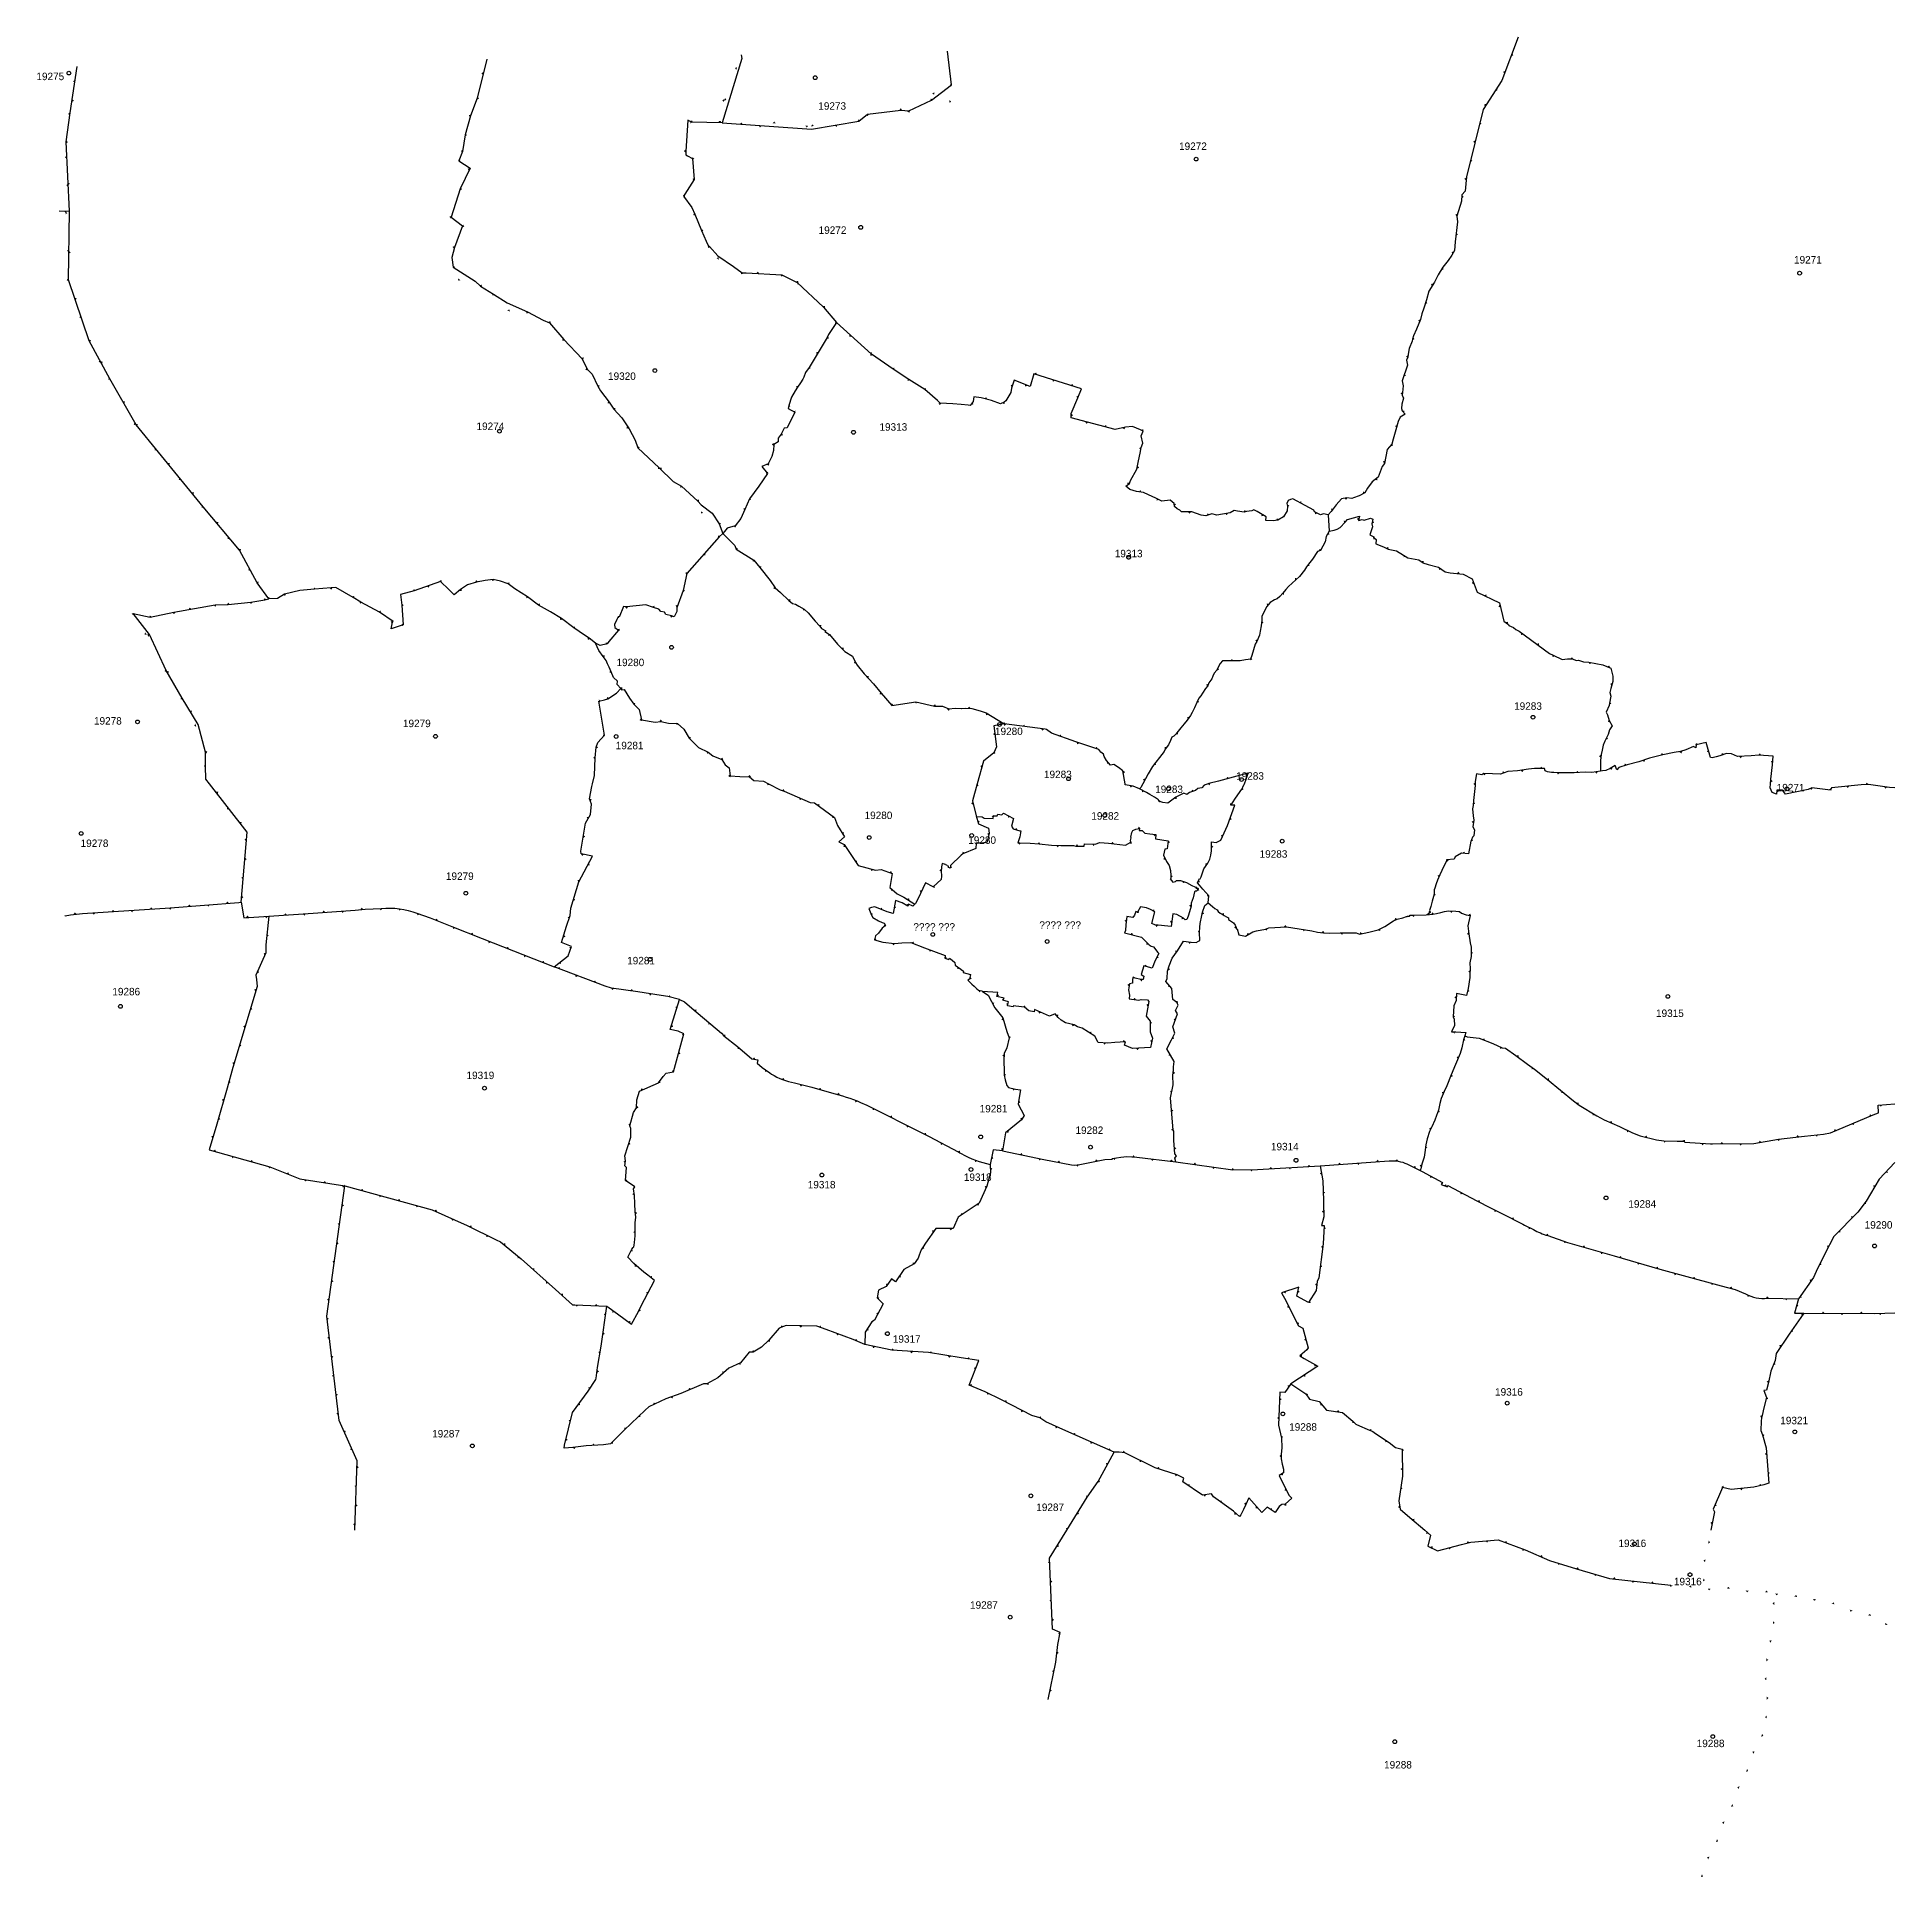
# Model space of a CAD drawing. Extents: x 176563 to 180221, y 250851 to 253450.
# Drawn here: x 176563 to 179050, y 250985 to 253450 of the extents above; entities that cross this region are included whole.
import ezdxf
from ezdxf.enums import TextEntityAlignment as Align

# ---------------------------------------------------------------- set-up
doc = ezdxf.new("R2010")
doc.units = 0
for name, color, linetype in [('1601', 240, 'Continuous'), ('1601_PLT', 240, 'Continuous'), ('A_POINTS', 252, 'Continuous')]:
    doc.layers.add(name, color=color, linetype=linetype)
doc.styles.add('HEBTXT', font='hebtxt.shx')

# ---------------------------------------------------------------- blocks, each defined once
blk = doc.blocks.new('1601')
at = {"layer": 'A_POINTS'}
blk.add_circle((0, 0), 0.25, dxfattribs=at)
at = {"style": 'HEBTXT'}
blk.add_attdef('LOT_NUM', text='', height=4, dxfattribs=at).set_placement((0, 1), align=Align.CENTER)
blk = doc.blocks.new('1601_PLT')
at = {"layer": '1601_PLT'}
blk.add_solid([(-1.6, 0.1), (1.8, 0.1), (0.1, 2.1)], dxfattribs=at)

msp = doc.modelspace()

# ---------------------------------------------------------------- linework, layer by layer
at = {"layer": '1601'}
for points in [[(178545.8, 253450), (178523.7, 253392), (178498.7, 253353.3), (178476.3, 253262.7), (178475.5, 253253.4), (178474.8, 253243.5), (178470.3, 253238.7), (178469.7, 253230.2), (178463.5, 253210.4), (178464.5, 253202.5), (178461.5, 253175.9), (178460.2, 253164.4), (178457, 253157.8), (178452.1, 253150.7), (178444.6, 253141.7), (178438.5, 253131.5), (178433.4, 253121.7), (178426.1, 253109.9), (178422.8, 253098.3), (178419.2, 253087.2), (178416.5, 253079.4), (178414.8, 253071.8), (178409.7, 253058.8), (178405.3, 253050), (178404.1, 253045.4), (178403.6, 253043), (178399.8, 253032.9), (178398.2, 253025.3), (178397.9, 253021.4), (178396.1, 253017.5), (178397.4, 253010.6), (178390.3, 252989.6), (178391.6, 252982.9), (178391, 252978.3), (178390.9, 252974.2), (178390.2, 252970.5), (178392.2, 252966.4), (178390, 252958.4), (178389.6, 252952.8), (178390.2, 252949.6), (178394.4, 252945), (178387.6, 252940.9), (178385, 252935.1), (178381.8, 252923.8), (178378.4, 252911.4), (178376.7, 252905), (178370.3, 252897.5), (178366.5, 252878.9), (178363.6, 252874.7), (178358.2, 252860.7), (178350, 252854.4), (178344.1, 252845.7), (178340.2, 252839.7), (178332.6, 252835.4), (178325, 252833.1), (178322.8, 252832.2), (178316.2, 252832.8), (178309.1, 252831.8), (178302.1, 252823.4), (178295.4, 252814.6), (178291.1, 252810.3), (178285.1, 252811.4), (178280.9, 252810.2), (178272.8, 252814.3), (178272.2, 252816.4), (178260.4, 252822.7), (178243.8, 252831.4), (178240.9, 252830.8), (178237.5, 252829.2), (178235.8, 252825.5), (178236.8, 252821.8), (178236.3, 252815.5), (178231.6, 252807.5), (178224, 252803.1), (178217.4, 252802.1), (178207.9, 252802.6), (178208, 252807.7), (178196.3, 252814.7), (178191.8, 252816.7), (178188.8, 252815.6), (178182.1, 252814.8), (178178.6, 252813.7), (178169.7, 252815.1), (178165.2, 252815.9), (178159.8, 252813), (178142, 252809.7), (178135.3, 252811.3), (178127.6, 252809), (178121.4, 252809.9), (178108.9, 252814.3), (178102, 252814), (178094.9, 252814), (178092.4, 252816.2), (178089.2, 252818.1), (178085.4, 252821.2), (178085, 252825.2), (178079.6, 252829.8), (178068.7, 252828.5), (178060.7, 252832.7), (178050.5, 252836.9), (178043.9, 252839.9), (178034.7, 252841.6), (178025.7, 252844.2), (178020.3, 252848.5), (178025, 252852.2), (178026.4, 252856.2), (178035.2, 252871.5), (178037.3, 252882.6), (178039.4, 252892.7), (178040.9, 252900.4), (178042.9, 252906.2), (178040.8, 252915.8), (178043.4, 252922.3), (178040, 252924), (178029.2, 252928.3), (178020, 252927.5), (178006.2, 252924.6), (177947.2, 252940), (177947.2, 252946), (177956.1, 252966.7), (177960.9, 252979.1), (177897.2, 252999.1), (177892, 252982), (177870.9, 252990.7), (177867.3, 252979.7), (177866.4, 252974.1), (177859.7, 252963), (177857.2, 252961), (177852.6, 252958.8), (177840.5, 252963.2), (177826.7, 252967.1), (177816.7, 252968.4), (177815.8, 252961.8), (177812, 252956.6), (177809.2, 252957), (177800, 252957.9)], [(177164.7, 253420.4), (177151.8, 253368.4), (177142.8, 253344.4), (177135.6, 253319.2), (177132.3, 253297), (177127.3, 253284.3), (177142.5, 253274.7), (177129.2, 253247), (177117, 253208.7), (177132.2, 253197.2), (177121.2, 253168.2), (177117.7, 253154.8), (177119.7, 253142), (177149, 253123.1), (177156.4, 253116.5), (177173.8, 253105.9), (177191.9, 253094.1), (177219.2, 253081.9), (177240.1, 253070.7), (177248.5, 253067.5), (177267.7, 253044.8), (177292.4, 253019.3), (177299.1, 253005.3), (177305.8, 252998.6), (177313.5, 252982.3), (177317.1, 252976.1), (177328.6, 252961.2), (177334.9, 252951.7), (177345.5, 252939.9), (177355.2, 252925.4), (177363.3, 252910.1), (177367, 252900.1), (177395.6, 252873.2), (177414, 252854.6), (177425.3, 252848.6), (177447.1, 252828.7), (177451.6, 252823.7), (177466.3, 252812.6), (177475.8, 252798), (177480.5, 252785.1), (177476, 252780.6), (177432.6, 252731.6), (177427.5, 252708.9), (177419, 252685.5), (177419, 252680.6), (177415.6, 252673.5), (177412, 252674.7), (177404.6, 252676.5), (177402.7, 252679.6), (177397.5, 252680.7), (177395.2, 252683.7), (177387.8, 252686.2), (177377.6, 252689.8), (177351.9, 252686.8), (177347.5, 252687.3), (177342, 252673.2), (177340.5, 252673.5), (177338.9, 252670.1), (177335.7, 252663.4), (177336, 252659.4), (177341, 252655.6), (177328, 252640.4), (177325.7, 252637.4), (177316.5, 252635.3), (177310.1, 252638.3), (177301.6, 252644.8), (177295.7, 252649.1), (177281.3, 252658.6), (177264.5, 252671.2), (177249.9, 252680.4), (177234.1, 252689.4), (177219.2, 252700.5), (177202.4, 252711.1), (177193.2, 252717.6), (177182.8, 252721.3), (177173.1, 252723.7), (177162.5, 252722.2), (177150.9, 252720.2), (177138.7, 252716.5), (177129.3, 252710), (177121, 252702.9), (177113.7, 252710.3), (177102.6, 252720.9), (177067.5, 252708.2), (177049, 252703.4), (177050.9, 252689.2), (177052.5, 252662.8), (177036.8, 252657.6), (177038.3, 252666.4), (177039.4, 252667.3), (177021.2, 252679.7), (176996.1, 252693.4), (176985.6, 252699.5), (176962.3, 252712.7), (176956.3, 252712.4), (176933.9, 252710.4), (176914.3, 252708.8), (176894, 252704.1), (176884.6, 252698.1), (176872.8, 252697.6)], [(177505.4, 253426.3), (177506.2, 253421.6), (177479.7, 253335.2), (177438.9, 253336.1), (177433.7, 253338.8), (177431, 253297.3), (177431, 253292.5), (177433.2, 253291), (177439.9, 253287.3), (177442.3, 253259.1), (177430, 253239.5), (177428.2, 253237), (177439.1, 253221.8), (177443.4, 253212.7), (177452.3, 253190.9), (177458.4, 253176.8), (177460.9, 253170.9), (177462.7, 253169.4), (177474.2, 253157), (177495.2, 253142.6), (177506.8, 253134.5), (177512.1, 253134.2), (177559.8, 253131.6), (177580.2, 253121.5), (177615.6, 253088.3), (177632.9, 253067.6), (177622.4, 253051.6), (177620.6, 253047.8), (177596.1, 253007.5), (177591.4, 253001), (177589.1, 252994.4), (177587.8, 252992), (177584.9, 252986.8), (177580.9, 252981.1), (177577.5, 252976.4), (177572.6, 252967.6), (177568.9, 252956.4), (177568, 252952.4), (177577.3, 252947.7), (177566.9, 252926.9), (177563, 252926.1), (177559, 252918.1), (177554.7, 252912.7), (177555, 252908.1), (177548.9, 252904.4), (177548.4, 252896.4), (177546.2, 252888.5), (177541.3, 252878.4), (177533.1, 252874.9), (177540.4, 252865.6), (177528.7, 252848.7), (177516.3, 252831.8), (177510.3, 252817.4), (177504.9, 252805.3), (177497, 252795.5), (177486.3, 252792.4), (177483.1, 252788), (177480.5, 252785.1)], [(177479.7, 253335.2), (177599.4, 253326.6), (177662.9, 253337.4), (177674.5, 253346.7), (177719, 253352.4), (177729.6, 253351.1), (177760.1, 253365.4), (177787, 253386), (177781.7, 253431.1)], [(176591.9, 253217.4), (176605.7, 253216.8), (176601.3, 253309.7), (176606.8, 253348.6), (176616.2, 253410.8)], [(176793.4, 252450), (176788.5, 252456.3), (176788.1, 252473.6), (176788.1, 252492.3), (176778.1, 252529.4), (176756.8, 252564.5), (176735.5, 252601.5), (176713.2, 252650.1), (176691.3, 252678.2), (176714.1, 252672.9), (176745.7, 252679.6), (176800.9, 252689.6), (176818.4, 252690), (176848.9, 252693.2), (176867.6, 252696.1), (176872.8, 252697.6), (176857.1, 252719.3), (176833.4, 252763), (176784.8, 252821.1), (176695.3, 252930.5), (176659.9, 252992.5), (176632.4, 253043.1), (176604.5, 253125), (176605.7, 253216.8)], [(177800, 252957.9), (177788.8, 252959), (177771.5, 252959.6), (177768, 252963.2), (177751.2, 252977.9), (177729.7, 252991.6), (177708.7, 253005.2), (177679.9, 253025.2), (177632.9, 253067.6)], [(178291.1, 252810.3), (178292.5, 252788.1), (178288.5, 252781.1), (178287.3, 252773.8), (178280.8, 252762.4), (178277, 252761), (178270.2, 252750.7), (178264.8, 252744.1), (178262, 252740.7), (178259.7, 252736), (178252.8, 252727.4), (178247.9, 252723.3), (178242.9, 252718.7), (178238.2, 252714), (178234.7, 252710.3), (178230.6, 252705.4), (178226.4, 252700.6), (178222.9, 252697.5), (178219.5, 252696.1), (178213.6, 252692.8), (178209.1, 252687.4), (178209.1, 252687.4), (178202.5, 252674.3), (178202.5, 252668.9), (178201.3, 252661.5), (178200, 252654.2), (178199.3, 252648.9), (178195.7, 252640.5), (178193.5, 252636.8), (178188.8, 252621.6), (178187.1, 252616.9), (178184, 252616.6), (178180.7, 252616.1), (178173.2, 252614.7), (178164, 252614.6), (178157.2, 252614.4), (178152.2, 252614.5), (178149.7, 252614.5), (178146.5, 252610.9), (178143.3, 252605.2), (178142.3, 252602.1), (178138.8, 252598), (178136.7, 252593.9), (178135.6, 252590.4), (178131.4, 252585.3), (178129.9, 252581), (178127.1, 252577.7), (178122.9, 252571.2), (178120.6, 252567.8), (178118, 252564.5), (178115.3, 252558.7), (178112.1, 252551.5), (178109, 252545.4), (178106.8, 252541.2), (178102.3, 252535), (178098.2, 252530.1), (178093.8, 252524.8), (178090.4, 252520.2), (178087.4, 252516.3), (178084.4, 252513.9), (178082, 252512.3), (178080.3, 252507.9), (178077.6, 252502.3), (178073.1, 252496.1), (178071.5, 252493.3), (178065.4, 252485), (178060.7, 252479.1), (178055.8, 252473.3), (178050, 252463.4), (178043, 252450)], [(178292.5, 252788.1), (178299.4, 252789.6), (178303.4, 252790.9), (178307.4, 252793.2), (178314, 252800.5), (178317.1, 252803.9), (178333.2, 252808.3), (178331.9, 252802.8), (178336.8, 252803.9), (178339.6, 252803), (178348, 252805.6), (178351.2, 252804.3), (178349.8, 252797.9), (178350.7, 252794), (178347.1, 252783.5), (178352.2, 252780.8), (178352.3, 252779.7), (178355.6, 252777.3), (178355.1, 252771.4), (178365.4, 252767.1), (178371.6, 252764.4), (178382.8, 252762), (178398.1, 252752.8), (178412.5, 252750), (178417, 252746.8), (178417.9, 252746.1), (178425.2, 252743.8), (178438.8, 252740), (178448, 252733.9), (178454.6, 252732.6), (178471.9, 252730.6), (178483.9, 252724.5), (178490.6, 252706.6), (178520.6, 252692.2), (178526.3, 252667.7), (178532.9, 252663.1), (178533.2, 252661.9), (178539.6, 252659.4), (178542.3, 252656.4), (178546.8, 252654.3), (178587.8, 252624.6), (178592.6, 252622.1), (178604.7, 252616.6), (178611.5, 252617.3), (178618.1, 252617.1), (178623.9, 252614.9), (178626.3, 252615.6), (178633.3, 252613.2), (178640.2, 252612.8), (178659.1, 252609.3), (178669.5, 252604.8), (178672.2, 252593.9), (178672.6, 252587), (178669.6, 252577.6), (178668.5, 252572.4), (178669.6, 252567.2), (178667.8, 252557.7), (178667.5, 252554.8), (178663.5, 252545.7), (178665.4, 252542.2), (178667.7, 252534.9), (178671.4, 252527.5), (178667.9, 252522.3), (178666, 252516), (178661.7, 252506.8), (178659.4, 252501.5), (178657.9, 252495), (178656.6, 252489), (178656, 252481.2), (178656, 252466.8), (178644.2, 252465), (178635.3, 252465.3), (178620.6, 252464.7), (178608.2, 252464.8), (178599.5, 252464.8), (178593.3, 252465), (178590.3, 252464.9), (178584.8, 252465.9), (178581.9, 252467.1), (178580.8, 252470.5), (178567.7, 252470.2), (178559.6, 252469.5), (178544.8, 252467.1), (178531.6, 252466.5), (178521.9, 252462.8), (178511.2, 252463.4), (178499.5, 252463.9), (178497.2, 252461.9), (178489.7, 252463.1), (178488.2, 252452.9), (178488.1, 252450)], [(177480.5, 252785.1), (177496.7, 252769.3), (177498.6, 252764.2), (177522.4, 252749.5), (177530.1, 252739.5), (177544.3, 252722.3), (177550.6, 252712.5), (177557.7, 252706.3), (177569.2, 252695.4), (177574.1, 252691.3), (177578.2, 252690.4), (177582.3, 252687.7), (177589.8, 252683.9), (177595.1, 252678.8), (177604.2, 252667.7), (177610.6, 252660.9), (177613, 252657.8), (177618.7, 252655), (177617.3, 252653.9), (177623.6, 252649.9), (177634.1, 252637.1), (177640.6, 252630.7), (177644, 252627.3), (177654.3, 252620.9), (177658.5, 252612.6), (177660.4, 252608.6), (177670.1, 252597.3), (177682.4, 252583.7), (177692.7, 252571.1), (177707.2, 252555), (177739.3, 252559.9), (177764.2, 252554), (177774.9, 252553.8), (177783.1, 252550.2), (177792, 252551.2), (177800, 252550.9)], [(177306.3, 252450), (177309, 252460.9), (177309.7, 252484.7), (177311.2, 252499.2), (177313.4, 252505.2), (177322.4, 252515.1), (177314.8, 252560.8), (177322.3, 252562.3), (177326.9, 252563.9), (177338.2, 252571.4), (177344.3, 252577.5), (177339.4, 252582.7), (177339.5, 252587.3), (177334.5, 252592.4), (177331.1, 252600.1), (177328.5, 252606), (177326.4, 252610.8), (177324.7, 252615), (177320.5, 252620.4), (177314.5, 252628.5), (177310.1, 252638.3)], [(177344.3, 252577.5), (177345.2, 252575.9), (177348.4, 252576), (177355.7, 252564.4), (177361.4, 252556.5), (177368.5, 252549.5), (177371.6, 252535.7), (177390.3, 252532.4), (177397.6, 252533.5), (177407.8, 252531), (177420.2, 252530.7), (177428.4, 252523.2), (177435.7, 252511.1), (177448.3, 252498.6), (177460.9, 252492.3), (177467.4, 252487.3), (177479.2, 252482.5), (177483.9, 252475.1), (177489, 252471.2), (177490.5, 252460.5), (177503.3, 252459.9), (177516.3, 252459.2), (177522.1, 252454.3), (177535.1, 252453.6), (177541.9, 252450)], [(177800, 252550.9), (177800.2, 252550.9), (177805.9, 252551), (177814, 252550.8), (177825.2, 252547.6), (177833.2, 252544.8), (177857.2, 252530.1), (177843.6, 252527.7), (177847.1, 252499.3), (177843.4, 252491.5), (177829.8, 252480.2), (177821.3, 252450)], [(178019.2, 252450), (178016.5, 252467.4), (178010.4, 252471.8), (178004.2, 252475.7), (177999.8, 252474.9), (177994.6, 252481.3), (177991.4, 252486.3), (177990.3, 252489.5), (177987, 252492.1), (177984, 252495.9), (177953.2, 252506.1), (177920.6, 252517.6), (177914.3, 252522.6), (177912.2, 252523), (177857.2, 252530.1)], [(178883.5, 252450), (178884.1, 252456.2), (178886.1, 252475.3), (178887.2, 252486.8), (178868.1, 252488.3), (178857.6, 252487.4), (178839.5, 252486.3), (178831.4, 252490.2), (178824.5, 252490.6), (178815.7, 252487.3), (178810.7, 252486), (178805.4, 252484.8), (178803, 252485.1), (178797.4, 252505.3), (178784.1, 252501.9), (178783.4, 252498.2), (178780.2, 252499.9), (178770.1, 252495.3), (178763.2, 252493), (178754.5, 252491.8), (178739.3, 252488.8), (178721.7, 252484.1), (178707.2, 252479.5), (178691.4, 252475.3), (178680.5, 252471.9), (178677.9, 252468.8), (178675.7, 252474.3), (178668.8, 252470.2), (178662.9, 252467.7), (178658.5, 252467.1), (178656, 252466.9)], [(176599.7, 252272.8), (176600.1, 252272.9), (176607.3, 252274.6), (176623.5, 252276), (176740.6, 252283.7), (176832.7, 252291), (176835.8, 252291.3), (176843.6, 252385.3), (176793.4, 252450)], [(177541.9, 252450), (177557.4, 252441.8), (177562.7, 252440.1), (177597.8, 252424.7), (177603.3, 252424.5), (177630.3, 252404.7), (177634.4, 252394.2), (177643.6, 252379.1), (177635.9, 252372.2), (177643.2, 252368.5), (177661.8, 252340.6), (177685.3, 252334.1), (177692.6, 252335.1), (177707.6, 252329.9), (177704.5, 252311.1), (177714, 252302.5), (177723, 252297.9), (177737.9, 252288.9), (177735.2, 252286.2), (177729.4, 252288.6), (177728.5, 252285.8), (177720.9, 252290.4), (177712.1, 252293.8), (177708.6, 252276.4), (177700.6, 252278.3), (177684.1, 252285.1), (177679.8, 252284.2), (177676.3, 252282.9), (177679.6, 252274), (177681.5, 252270.8), (177689.1, 252266.2), (177694.2, 252264), (177696.9, 252263.3), (177698.5, 252260.1), (177694.2, 252256.5), (177689, 252250), (177685.1, 252246.3), (177683.7, 252241.1), (177694.9, 252237.6), (177710.4, 252235.9), (177720.3, 252236.8), (177732.3, 252237.3), (177750.8, 252230.3), (177778.4, 252220), (177777.8, 252216.3), (177783.5, 252214.5), (177784, 252216.4), (177787.8, 252213.5), (177791.2, 252210.7), (177791.8, 252206.9), (177799.5, 252201.6), (177800, 252201.2)], [(177821.3, 252450), (177814.8, 252427), (177819.7, 252407.2), (177823.2, 252396.3), (177836.6, 252390.4), (177837.5, 252383.8), (177834.5, 252371.6), (177828, 252370.6), (177819.9, 252370.5), (177819.6, 252363.2), (177802.1, 252356.3), (177800, 252354.3)], [(177855.2, 251958.1), (177910.4, 251946.7), (177947.5, 251939.5), (177951.5, 251939.2), (177958.8, 251940), (177992.2, 251946.8), (178002.3, 251947.3), (178002.1, 251948.2), (178013.4, 251949.8), (178021.8, 251950.6), (178035.1, 251949.7), (178087.2, 251943.7), (178086.1, 251948.4), (178088.1, 251951.4), (178085.9, 251954.1), (178085, 251966.4), (178084.4, 251972.2), (178084.8, 251984.8), (178083.5, 251985.9), (178080.1, 252029.2), (178083.9, 252046.5), (178083.2, 252059), (178084.3, 252066.6), (178084, 252070.8), (178084.9, 252077.9), (178075.4, 252094.8), (178081.4, 252107), (178085.7, 252115.7), (178083.4, 252124.6), (178089.4, 252141.6), (178086.9, 252146.2), (178090.3, 252153.5), (178088.4, 252157), (178083.1, 252160.9), (178081.8, 252175.9), (178073.7, 252185.2), (178075.6, 252189.2), (178076.1, 252199.1), (178078.5, 252206.1), (178082.2, 252216.2), (178089.3, 252226.4), (178097.4, 252239.1), (178107.7, 252237.7), (178114.5, 252237.4), (178117.7, 252239.1), (178119.3, 252239.9), (178119.1, 252250.6), (178119.5, 252257.9), (178120, 252263), (178122, 252273.5), (178123.1, 252278), (178125.9, 252287.1), (178130.4, 252290.7), (178131.3, 252300), (178123.4, 252308.8), (178118.9, 252314), (178116.3, 252317.2), (178119, 252323), (178119.8, 252322.7), (178121.3, 252325.3), (178123.1, 252330.6), (178124.9, 252335.8), (178130, 252343.8), (178133, 252348.9), (178134.3, 252354.5), (178135.1, 252360.2), (178134.9, 252372.1), (178141.4, 252371.1), (178147.5, 252374.6), (178156.3, 252394.2), (178166.4, 252421.1), (178160.9, 252421.1), (178163.2, 252424.5), (178167, 252430.8), (178175.5, 252442.9), (178176.9, 252445.2), (178178.8, 252449.4), (178179, 252450)], [(178043, 252450), (178040.3, 252444.9), (178038.4, 252443.2), (178030.3, 252446.8), (178019.5, 252448.4), (178019.2, 252450)], [(178130.7, 252450), (178125.1, 252448.2), (178122.2, 252444.3), (178116.8, 252443.5), (178113.6, 252441), (178105.5, 252438.2), (178101.9, 252435.7), (178098, 252437.4), (178087.4, 252431.8), (178076.4, 252423.9), (178069.7, 252425), (178064.4, 252426.6), (178063.9, 252428.6), (178058.8, 252432.1), (178052.6, 252435.7), (178048.2, 252438.4), (178038.4, 252443.2)], [(178179, 252450), (178181.5, 252455.9), (178184.2, 252464.3), (178183.8, 252464.2), (178144.6, 252453.5), (178131.4, 252450.3), (178130.7, 252450)], [(178488.1, 252450), (178488, 252447.7), (178485.8, 252427.6), (178485.2, 252421), (178484.6, 252416.4), (178485.5, 252406.8), (178486.3, 252401.1), (178485, 252392.4), (178487.1, 252388.2), (178486.2, 252380.3), (178484.3, 252378.4), (178483, 252374.8), (178482.2, 252373.2), (178479.3, 252355.9), (178469.8, 252357.1), (178461.1, 252352.1), (178460.1, 252348.8), (178449.7, 252348.1), (178449.5, 252346.6), (178443.3, 252333.7), (178440.8, 252328), (178437.8, 252320.9), (178435.7, 252315.9), (178434, 252309.9), (178433.2, 252307.8), (178433, 252302.1), (178430.5, 252292.6), (178428.5, 252285.6), (178427.1, 252280.4), (178427.6, 252277.3), (178427.5, 252277.3), (178424, 252274.5)], [(179050, 252444.5), (179042.7, 252445), (179014.7, 252449), (179004.7, 252448.6), (178965.4, 252444.4), (178963.8, 252441.3), (178939, 252444.7), (178934.1, 252442.3), (178903.8, 252436.2), (178899.5, 252441.3), (178891.9, 252441.3), (178891.4, 252436.2), (178885.8, 252438.4), (178883, 252444.6), (178883.5, 252450)], [(177820, 252406.3), (177828.1, 252405.5), (177830.7, 252403.9), (177842.8, 252403.6), (177843.3, 252406.9), (177848.2, 252406.9), (177848.8, 252409.4), (177854.2, 252408.4), (177856.7, 252410.6), (177869.9, 252403.4), (177867.3, 252393), (177869.4, 252389.5), (177878.3, 252387.1), (177879.8, 252386.8), (177878.3, 252378.8), (177875.8, 252370.9), (177878.6, 252370.8), (177892.2, 252370.3), (177904.3, 252369.3), (177920.6, 252367.5), (177933.3, 252367.3), (177950.1, 252367.2), (177953.2, 252366.6), (177964.6, 252366.2), (177964.8, 252369.6), (177979.4, 252369.1), (177985.6, 252371.4), (177997, 252370.4), (178019.7, 252367.5), (178027.2, 252371.7), (178026.6, 252374.1), (178027.4, 252377.4), (178026.9, 252378.3), (178028.5, 252384.9), (178029.9, 252387.5), (178033.7, 252389.3), (178038.6, 252390), (178038.3, 252387.5), (178042.2, 252387.3), (178045.9, 252383.9), (178052.4, 252383), (178060.6, 252381.8), (178060, 252376.2), (178077, 252373.4), (178075.5, 252363), (178072.5, 252362.3), (178070.6, 252354.2), (178074.7, 252346), (178078.5, 252340.6), (178080.1, 252333.8), (178080.6, 252327.3), (178080.7, 252323), (178079.6, 252322.6), (178083.3, 252318.1), (178086.8, 252318.9), (178088.1, 252320.2), (178093.7, 252320.6), (178101.5, 252317.5), (178108.7, 252313.5), (178112.5, 252311.9), (178115.2, 252311.4), (178114.2, 252310), (178117, 252310.1), (178115.6, 252306.2), (178113, 252306.2), (178112.3, 252305.4), (178110.3, 252297), (178107.8, 252289.9), (178107.6, 252286.1), (178105.6, 252278.6), (178103.7, 252272.4), (178102.2, 252268), (178099.8, 252267.9), (178097.4, 252269.9), (178088.8, 252274.9), (178083.1, 252275.8), (178080.9, 252258.8), (178059.1, 252260.8), (178055.2, 252262.8), (178059.2, 252278.3), (178053.2, 252281.5), (178048.1, 252283.9), (178039.9, 252285.1), (178035.8, 252278.2), (178033.7, 252278.9), (178031.9, 252273.9), (178029.6, 252270.9), (178021.7, 252272), (178020.3, 252260.9), (178019.8, 252253.5), (178018.6, 252250.5), (178041.1, 252244.4), (178051.7, 252234.2), (178054.3, 252232.6), (178057.3, 252231.5), (178063, 252224), (178064.4, 252222.5), (178059.4, 252213.2), (178055.5, 252203.1), (178044.2, 252206), (178041, 252194.5), (178044.6, 252192.1), (178043.5, 252187.8), (178040.4, 252187.7), (178032.6, 252189.4), (178030, 252190.8), (178029.4, 252187.9), (178029.1, 252182.9), (178025.1, 252181.9), (178023.7, 252173.8), (178025.4, 252166.8), (178024.9, 252161.8), (178037.7, 252160.1), (178040.7, 252161.2), (178049.1, 252160.4), (178051.2, 252158.5), (178047.4, 252138.8), (178052.9, 252131.8), (178052.9, 252117.9), (178056.1, 252109.2), (178053.2, 252096.8), (178029.2, 252095.3), (178018.4, 252099.9), (178019.8, 252104.4), (178005.7, 252103.4), (177996.1, 252102.5), (177983.4, 252103.6), (177978.6, 252112.1), (177961.8, 252122.6), (177955.8, 252124.4), (177951.1, 252127.1), (177939.6, 252129.7), (177933.7, 252133.5), (177929.5, 252137), (177925.6, 252141.7), (177918.1, 252138.9), (177897.9, 252147.4), (177897.6, 252144.7), (177890.6, 252145.9), (177884.5, 252150.6), (177873.1, 252152.2), (177870, 252152.5), (177869.5, 252151.4), (177869.5, 252151.4), (177862, 252152.3), (177863.1, 252158), (177855.8, 252160.2), (177857.2, 252162.6), (177847.6, 252165.2), (177848.9, 252170.2), (177828.4, 252171.9)], [(177800, 252354.3), (177785.6, 252340.4), (177785, 252336.7), (177782.7, 252337.7), (177782.8, 252339.4), (177780.9, 252339.9), (177780.8, 252341), (177778.9, 252341.3), (177778.9, 252342), (177774.5, 252343), (177773.4, 252338.6), (177772.9, 252331.5), (177773.4, 252327.8), (177773.6, 252326), (177772.9, 252321.6), (177762.2, 252312), (177752, 252317.4), (177741.6, 252295.4), (177738.5, 252289.7), (177737.9, 252288.9)], [(176872.6, 252272.4), (176868.8, 252234.1), (176868.9, 252223.4), (176855.6, 252193.8), (176856.1, 252187.7), (176857.2, 252178.5), (176824.6, 252069.7), (176816.8, 252042.3), (176803.4, 251994.1), (176792.9, 251959.6), (176874.3, 251936.9), (176914.3, 251920.7), (176974.6, 251911.3), (177091.7, 251879.3), (177138.5, 251858.3), (177177.4, 251838.9), (177183.2, 251836.5), (177210.8, 251813.5), (177256.7, 251772.7), (177279.3, 251752.1), (177282.4, 251752.1), (177325.3, 251750.1), (177339.7, 251739.9), (177358.5, 251726), (177367.6, 251742.9), (177371.5, 251750.7), (177389.2, 251784.5), (177380.4, 251791.7), (177374.8, 251796), (177361.4, 251807.2), (177353.7, 251815.7), (177358.7, 251826.8), (177360.8, 251828.9), (177361.7, 251829.9), (177362.2, 251832), (177362.3, 251835.4), (177363.3, 251844.6), (177363.5, 251861.8), (177364, 251869.6), (177363.5, 251877.1), (177362.7, 251887.4), (177362.3, 251898.9), (177361.5, 251904.1), (177360.9, 251907.2), (177362.8, 251910.3), (177350.5, 251918.7), (177351.6, 251935.8), (177349.3, 251938.1), (177350.5, 251944.8), (177349.5, 251951.8), (177357.3, 251976.6), (177357.5, 251988), (177356.3, 251991.9), (177361.1, 252009.7), (177365.2, 252015.9), (177365.7, 252026.4), (177369, 252038.2), (177394.5, 252049.6), (177400.9, 252057.7), (177404.7, 252062.3), (177414.6, 252063.9), (177428.7, 252115), (177421.1, 252118.8), (177410.3, 252120.8), (177422.9, 252160.8), (177407.1, 252164.8), (177398.3, 252166.3), (177366.9, 252171.4), (177331.6, 252176.4), (177323, 252178.8), (177254.7, 252204.7)], [(178130.4, 252290.7), (178136.3, 252285.6), (178139.7, 252282.9), (178142.6, 252281.1), (178143.9, 252278.8), (178146.7, 252276.8), (178149.1, 252275.4), (178152.2, 252273.3), (178155.1, 252271.7), (178157.6, 252270.2), (178157.8, 252268.1), (178164.5, 252263.9), (178166.7, 252260.5), (178167.9, 252257.7), (178167.9, 252255.6), (178169.5, 252255.6), (178171.7, 252247.4), (178180.7, 252245.9), (178190.3, 252251.7), (178195.4, 252252.9), (178207.4, 252255.4), (178211.9, 252256.9), (178235.4, 252258.3), (178269.4, 252253.1), (178276.8, 252251.3), (178284.9, 252250.5), (178292.5, 252249.8), (178307.4, 252250.1), (178315.4, 252250.1), (178320.1, 252250.4), (178328.6, 252250.4), (178333.1, 252248.4), (178345.6, 252251.3), (178358.2, 252254.2), (178367, 252259), (178378.6, 252266.3), (178383.4, 252268.7), (178391.1, 252270.4), (178396.1, 252272.1), (178396.9, 252272.1), (178397.5, 252272.8), (178400.1, 252272.6), (178400.9, 252273.9), (178405.7, 252274), (178422.5, 252274.3), (178431.3, 252275.3), (178436.4, 252276.2), (178442, 252277.6), (178446.8, 252279), (178452.3, 252279.7), (178462, 252279.2), (178466.2, 252278.9), (178467.3, 252278.7), (178469.7, 252276.8), (178476, 252274.6), (178481.4, 252273.3), (178478.3, 252259.7), (178479.4, 252248.8), (178481.5, 252237), (178482.5, 252231.2), (178482.6, 252218.8), (178481.1, 252210), (178481.5, 252202.1), (178481.1, 252194.8), (178481, 252190.6), (178478.5, 252175.8), (178476.6, 252166.4), (178463.1, 252168.9), (178462.4, 252159.6), (178459.6, 252152.3), (178458.6, 252137.9), (178459.9, 252134.8), (178460.3, 252126.1), (178456.4, 252117.9), (178462, 252117.9), (178475.7, 252116.9), (178474.4, 252112.4), (178472.5, 252107.2), (178470.3, 252096.2), (178468, 252088.7), (178461.6, 252073.9), (178456.1, 252060), (178449.9, 252045.4), (178446.5, 252037.7), (178443.8, 252031.4), (178442.6, 252028.4), (178440.8, 252021.6), (178439, 252012.9), (178436.5, 252005.7), (178434.1, 251999.5), (178430.2, 251990.5), (178427.1, 251984.1), (178424, 251974.5), (178421.8, 251966.2), (178420.7, 251956.2), (178419.6, 251949.7), (178416.6, 251940.3), (178415.6, 251936.2), (178415.4, 251934.2), (178414.1, 251932.3)], [(177800, 252201.2), (177803, 252199), (177802.3, 252197.1), (177812.5, 252194.3), (177811.2, 252188.3), (177808.8, 252187), (177812.1, 252183.8), (177814, 252181.7), (177817.4, 252178.7), (177820.6, 252175.5), (177822.9, 252173.6), (177827.7, 252172.4), (177828.4, 252171.9), (177836.1, 252166.7), (177844.8, 252149.9), (177855.7, 252136.5), (177860.9, 252118), (177864.1, 252109.7), (177861, 252096.4), (177857.5, 252088.5), (177857.1, 252079.3), (177857.2, 252064.4), (177857.5, 252059.7), (177858.8, 252053.5), (177861, 252045.8), (177863.4, 252043.2), (177872.7, 252040.8), (177879.2, 252040.2), (177877.2, 252026.9), (177876.3, 252020.6), (177884.1, 252005.7), (177880.7, 251999.7), (177859, 251982.4), (177855.2, 251958.1), (177842.8, 251959.6), (177838.8, 251940.2)], [(178474.4, 252112.4), (178477.5, 252111.1), (178493.2, 252109), (178511.9, 252101.9), (178524.1, 252096.4), (178528.7, 252096), (178542.3, 252086.2), (178558.3, 252074.2), (178567.5, 252067.8), (178584.9, 252054), (178619.9, 252025.4), (178627.5, 252019.3), (178651.1, 252005.1), (178660.8, 251999.8), (178681.4, 251990.9), (178698.6, 251982.6), (178709, 251978.2), (178730.7, 251973.2), (178740.7, 251971.8), (178758.4, 251971.1), (178767.3, 251971.1), (178769, 251970.1), (178803.2, 251967.5), (178805.9, 251967.6), (178861.4, 251968), (178894.3, 251973.8), (178929, 251978), (178954.6, 251980.8), (178963.9, 251982.5), (179021.1, 252006.4), (179027.9, 252009.3), (179027.5, 252019.6), (179050, 252021.1)], [(178087.2, 251943.7), (178163.5, 251932.8), (178196.8, 251933.3), (178280.7, 251938.1), (178284.3, 251918.1), (178284.8, 251891.6), (178284.9, 251888.2), (178285.4, 251869.8), (178282.4, 251858.5), (178285.8, 251858.4), (178284.7, 251833.8), (178278.9, 251788), (178276.6, 251783.4), (178275.2, 251771.4), (178265.1, 251755.1), (178249.2, 251763.8), (178252, 251775.7), (178228.8, 251768.2), (178235.1, 251757.1), (178240.2, 251746), (178251.5, 251724.1), (178257.5, 251720.6), (178264.5, 251694.6), (178262.8, 251691.9), (178253.4, 251683.7), (178259.2, 251680.1), (178277.5, 251669.7), (178241.2, 251646), (178233.2, 251634.8), (178226.7, 251635.2), (178224.9, 251590.9), (178228.7, 251573.5), (178229.2, 251560.8), (178228.5, 251551.6), (178228.5, 251545.6), (178229.7, 251538.6), (178231.6, 251532.1), (178231.6, 251527), (178225.4, 251523.4), (178238.7, 251497.1), (178242.4, 251493.1), (178233.5, 251484.9), (178229.4, 251484.6), (178225.6, 251482), (178220.1, 251473.7), (178209.7, 251481.1), (178202.2, 251474.1), (178184.9, 251493.5), (178180.8, 251484.7), (178177.8, 251478.1), (178174.4, 251470.9), (178172.4, 251468.4), (178164.3, 251475.7), (178137.6, 251494.7), (178135.1, 251498.9), (178123.1, 251497.3), (178096.6, 251514.8), (178098.1, 251519.8), (178089, 251524.4), (178059.8, 251533.8), (178018.9, 251554), (178011.3, 251554.9), (178004.5, 251554.6)], [(179050, 251942.8), (179029.2, 251920.5), (179011.4, 251891), (179000.4, 251876), (178968.2, 251843.5), (178956.3, 251820.2), (178944.5, 251796.5), (178940.9, 251788.6), (178921, 251760.2)], [(176987.9, 251450), (176991.2, 251543.1), (176966.9, 251597.1), (176950.3, 251736.7), (176974.6, 251911.3)], [(177800, 251872.2), (177795.8, 251869.4), (177789.1, 251854.2), (177765.9, 251854.4), (177752.2, 251834.8), (177748.8, 251829.8), (177746.4, 251825.5), (177743.8, 251818.5), (177742.2, 251814.7), (177737.1, 251807.1), (177723.2, 251799.3), (177712.1, 251783), (177706.7, 251786.8), (177699.6, 251776.5), (177689, 251771.6), (177687.5, 251761.3), (177695.6, 251753.2), (177684, 251731.5), (177680.4, 251729.4), (177671.4, 251715.3), (177670.9, 251698.7)], [(177800, 251681), (177755.9, 251688), (177707, 251691.3), (177670.9, 251698.7), (177655.2, 251705.6), (177619.1, 251719.1), (177606.4, 251723.3), (177565.5, 251724.2), (177556.2, 251720.9), (177542.2, 251704.5), (177532.3, 251695.2), (177521.1, 251688.7), (177515.9, 251688.8), (177504.3, 251674.3), (177488.9, 251667.2), (177473.9, 251654.4), (177459.5, 251646.4), (177454.6, 251646), (177424.5, 251633.4), (177404.2, 251626.1), (177381.8, 251615.2), (177376.8, 251611.1), (177348.8, 251584.3), (177330.4, 251566), (177321, 251564.7), (177297.6, 251563.1), (177279.8, 251561.1), (177268.3, 251560.1), (177268.6, 251564.2), (177279.6, 251607.7), (177284.1, 251614.5), (177300.3, 251636.6), (177310.6, 251652), (177311.3, 251653.8), (177313, 251668.1), (177317.8, 251696.7), (177325.3, 251750.1)], [(178928.2, 251740.7), (179023.3, 251740.6), (179050, 251741.2)], [(177941.2, 251450), (177968.5, 251494.2), (177983.4, 251515.6), (178004.5, 251554.6), (177940.1, 251583.1), (177913, 251595.3), (177905, 251600.6), (177894.4, 251603.6), (177853.8, 251625), (177832, 251635.7), (177810.7, 251644.5), (177823.4, 251677.3), (177800, 251681)], [(178241.2, 251646), (178261.3, 251632.7), (178266.1, 251625.5), (178279.4, 251622.7), (178289.2, 251610.9), (178310.3, 251607.9), (178324.4, 251596.4), (178328.3, 251592.3), (178333, 251590), (178343.5, 251585.4), (178351, 251582.2), (178352.7, 251581), (178361.1, 251575.1), (178373.1, 251567.7), (178381.5, 251560.8), (178390.3, 251558.9), (178390.8, 251522.6), (178385.9, 251489.6), (178387.7, 251478.2), (178400.5, 251467.2), (178420.8, 251450)], [(177916.3, 251223.6), (177926.6, 251273.4), (177929.3, 251296.9), (177932.5, 251313.2), (177922.2, 251317.7), (177918.2, 251412.9), (177941.2, 251450)], [(178420.8, 251450), (178428.4, 251443.5), (178424.9, 251428.9), (178437.8, 251422.7), (178469.8, 251430.9), (178482.1, 251434.2), (178518.7, 251437.3), (178555, 251423.8), (178587.8, 251409.8), (178623.6, 251398.6), (178667.8, 251385.6), (178750, 251376.6)]]:
    msp.add_lwpolyline(points, dxfattribs=at)
for points in [[(176835.8, 252291.3), (176839.4, 252270.6), (176872.6, 252272.4), (176932.2, 252276.7), (176988.3, 252280.5), (177001.7, 252281.9), (177023.3, 252282.9, -0.117122), (177071.2, 252276.6), (177088.8, 252270.3), (177117.7, 252259), (177158.4, 252242.7), (177254.7, 252204.7), (177273.8, 252219.4), (177278.2, 252232.1), (177264.8, 252237.3), (177271.6, 252259.4), (177276.4, 252273.7), (177277.2, 252283.4), (177287.9, 252318.8), (177306, 252352.9), (177291.1, 252356), (177290.7, 252359.9), (177296.8, 252397), (177303.3, 252408.8), (177304.7, 252422.7), (177302.3, 252429.8), (177305.4, 252446.4), (177306.3, 252450)], [(177422.9, 252160.8), (177429.6, 252157.8), (177439.3, 252149.3), (177478.8, 252115.9), (177482.2, 252112.3), (177500.2, 252097.9), (177519.4, 252081.6), (177527.6, 252080.1), (177526.6, 252075.6), (177533.3, 252070.1), (177543.6, 252062.7), (177545.9, 252061.1, 0.090557), (177576.8, 252049.2), (177599.7, 252043.4), (177626.3, 252036.1, -0.040104), (177665.1, 252023.1), (177673.5, 252019.5), (177696.8, 252008), (177726.5, 251992.6), (177733, 251989.4), (177756.9, 251977.5), (177795.7, 251957.1, 0.00939), (177800, 251954.6)], [(177800, 251954.6, 0.079127), (177838.8, 251940.2), (177839.2, 251928.7), (177834.1, 251911), (177823.9, 251888.4), (177813.3, 251881), (177800, 251872.2)], [(178280.7, 251938.1), (178373.1, 251945, -0.127815), (178396.7, 251940.7), (178415.5, 251931.6), (178417.3, 251930.6), (178444.1, 251916.1), (178442.7, 251913.2), (178451, 251910.1), (178451.5, 251911.7), (178490.3, 251891.3), (178508.4, 251882.1), (178523.6, 251874.2), (178551.9, 251860.2), (178554.3, 251858.9), (178566, 251852.8, 0.04698), (178585.3, 251844.7), (178611.9, 251835.7), (178674, 251817.5), (178735.4, 251799.8), (178766.5, 251791.1), (178817.4, 251777.7), (178836.4, 251772.6), (178850.1, 251766.9, 0.158478), (178879.4, 251761), (178921, 251760.2), (178915.8, 251741), (178928.2, 251740.7), (178924.3, 251735.2), (178908.4, 251712.7), (178891, 251687), (178889.8, 251677.5), (178883.8, 251663.3), (178880.8, 251648.1), (178878, 251637.7), (178874.7, 251637.2), (178878.3, 251627.8), (178874.7, 251613.9), (178872.4, 251603.8), (178871.3, 251600.7), (178871, 251596.1), (178870.6, 251583.7), (178872.9, 251577.7), (178877.7, 251560.3), (178881.3, 251513.1), (178874.7, 251510.8), (178861.1, 251507.8), (178830.9, 251504.6), (178819.1, 251507.3), (178806.9, 251478.5), (178808.5, 251474.6), (178803.5, 251450)]]:
    msp.add_lwpolyline(points, format="xyb", dxfattribs=at)

# ---------------------------------------------------------------- block references
ref = msp.add_blockref('1601', (176605.1, 253401.8), dxfattribs=dict(at, xscale=10, yscale=10, zscale=10))
ref.add_attrib('LOT_NUM', '19275', dxfattribs={"layer": '0', "height": 10, "style": 'HEBTXT'}).set_placement((176580.2, 253392.4), align=Align.CENTER)
ref = msp.add_blockref('1601', (177604.4, 253395.7), dxfattribs=dict(at, xscale=10, yscale=10, zscale=10))
ref.add_attrib('LOT_NUM', '19273', dxfattribs={"layer": '0', "height": 10, "style": 'HEBTXT'}).set_placement((177627.1, 253352.8), align=Align.CENTER)
ref = msp.add_blockref('1601', (178114.4, 253286.7), dxfattribs=dict(at, xscale=10, yscale=10, zscale=10))
ref.add_attrib('LOT_NUM', '19272', dxfattribs={"layer": '0', "height": 10, "style": 'HEBTXT'}).set_placement((178110.2, 253298.9), align=Align.CENTER)
ref = msp.add_blockref('1601', (177665.3, 253195.2), dxfattribs=dict(at, xscale=10, yscale=10, zscale=10))
ref.add_attrib('LOT_NUM', '19272', dxfattribs={"layer": '0', "height": 10, "style": 'HEBTXT'}).set_placement((177627.6, 253186.5), align=Align.CENTER)
ref = msp.add_blockref('1601', (178922.5, 253133.9), dxfattribs=dict(at, xscale=10, yscale=10, zscale=10))
ref.add_attrib('LOT_NUM', '19271', dxfattribs={"layer": '0', "height": 10, "style": 'HEBTXT'}).set_placement((178933.6, 253146.8), align=Align.CENTER)
ref = msp.add_blockref('1601', (177389.8, 253003.4), dxfattribs=dict(at, xscale=10, yscale=10, zscale=10))
ref.add_attrib('LOT_NUM', '19320', dxfattribs={"layer": '0', "height": 10, "style": 'HEBTXT'}).set_placement((177345.6, 252990.9), align=Align.CENTER)
ref = msp.add_blockref('1601', (177181.6, 252922.1), dxfattribs=dict(at, xscale=10, yscale=10, zscale=10))
ref.add_attrib('LOT_NUM', '19274', dxfattribs={"layer": '0', "height": 10, "style": 'HEBTXT'}).set_placement((177169.5, 252923.8), align=Align.CENTER)
ref = msp.add_blockref('1601', (177655.7, 252920.7), dxfattribs=dict(at, xscale=10, yscale=10, zscale=10))
ref.add_attrib('LOT_NUM', '19313', dxfattribs={"layer": '0', "height": 10, "style": 'HEBTXT'}).set_placement((177709, 252922.9), align=Align.CENTER)
ref = msp.add_blockref('1601', (178024.1, 252753.3), dxfattribs=dict(at, xscale=10, yscale=10, zscale=10))
ref.add_attrib('LOT_NUM', '19313', dxfattribs={"layer": '0', "height": 10, "style": 'HEBTXT'}).set_placement((178024.1, 252753.3), align=Align.CENTER)
ref = msp.add_blockref('1601', (177412.1, 252632.7), dxfattribs=dict(at, xscale=10, yscale=10, zscale=10))
ref.add_attrib('LOT_NUM', '19280', dxfattribs={"layer": '0', "height": 10, "style": 'HEBTXT'}).set_placement((177356.9, 252607.5), align=Align.CENTER)
ref = msp.add_blockref('1601', (178565.5, 252539.1), dxfattribs=dict(at, xscale=10, yscale=10, zscale=10))
ref.add_attrib('LOT_NUM', '19283', dxfattribs={"layer": '0', "height": 10, "style": 'HEBTXT'}).set_placement((178558.8, 252549), align=Align.CENTER)
ref = msp.add_blockref('1601', (176697.1, 252532.8), dxfattribs=dict(at, xscale=10, yscale=10, zscale=10))
ref.add_attrib('LOT_NUM', '19278', dxfattribs={"layer": '0', "height": 10, "style": 'HEBTXT'}).set_placement((176657.3, 252529.2), align=Align.CENTER)
ref = msp.add_blockref('1601', (177096, 252513.5), dxfattribs=dict(at, xscale=10, yscale=10, zscale=10))
ref.add_attrib('LOT_NUM', '19279', dxfattribs={"layer": '0', "height": 10, "style": 'HEBTXT'}).set_placement((177071, 252525.8), align=Align.CENTER)
ref = msp.add_blockref('1601', (177851.2, 252529.3), dxfattribs=dict(at, xscale=10, yscale=10, zscale=10))
ref.add_attrib('LOT_NUM', '19280', dxfattribs={"layer": '0', "height": 10, "style": 'HEBTXT'}).set_placement((177863.7, 252515.2), align=Align.CENTER)
ref = msp.add_blockref('1601', (177337.8, 252513.3), dxfattribs=dict(at, xscale=10, yscale=10, zscale=10))
ref.add_attrib('LOT_NUM', '19281', dxfattribs={"layer": '0', "height": 10, "style": 'HEBTXT'}).set_placement((177355.9, 252496.2), align=Align.CENTER)
ref = msp.add_blockref('1601', (177943.6, 252456.7), dxfattribs=dict(at, xscale=10, yscale=10, zscale=10))
ref.add_attrib('LOT_NUM', '19283', dxfattribs={"layer": '0', "height": 10, "style": 'HEBTXT'}).set_placement((177929.3, 252457.5), align=Align.CENTER)
ref = msp.add_blockref('1601', (178077.6, 252443.3), dxfattribs=dict(at, xscale=10, yscale=10, zscale=10))
ref.add_attrib('LOT_NUM', '19283', dxfattribs={"layer": '0', "height": 10, "style": 'HEBTXT'}).set_placement((178078.2, 252437.6), align=Align.CENTER)
ref = msp.add_blockref('1601', (178175.1, 252455.6), dxfattribs=dict(at, xscale=10, yscale=10, zscale=10))
ref.add_attrib('LOT_NUM', '19283', dxfattribs={"layer": '0', "height": 10, "style": 'HEBTXT'}).set_placement((178186.6, 252455.4), align=Align.CENTER)
ref = msp.add_blockref('1601', (178905.6, 252443.1), dxfattribs=dict(at, xscale=10, yscale=10, zscale=10))
ref.add_attrib('LOT_NUM', '19271', dxfattribs={"layer": '0', "height": 10, "style": 'HEBTXT'}).set_placement((178910.4, 252439.8), align=Align.CENTER)
ref = msp.add_blockref('1601', (177676.7, 252377.9), dxfattribs=dict(at, xscale=10, yscale=10, zscale=10))
ref.add_attrib('LOT_NUM', '19280', dxfattribs={"layer": '0', "height": 10, "style": 'HEBTXT'}).set_placement((177689.1, 252402.7), align=Align.CENTER)
ref = msp.add_blockref('1601', (177992.1, 252407.6), dxfattribs=dict(at, xscale=10, yscale=10, zscale=10))
ref.add_attrib('LOT_NUM', '19282', dxfattribs={"layer": '0', "height": 10, "style": 'HEBTXT'}).set_placement((177992.7, 252401.9), align=Align.CENTER)
ref = msp.add_blockref('1601', (176621.5, 252383.4), dxfattribs=dict(at, xscale=10, yscale=10, zscale=10))
ref.add_attrib('LOT_NUM', '19278', dxfattribs={"layer": '0', "height": 10, "style": 'HEBTXT'}).set_placement((176639.4, 252365.3), align=Align.CENTER)
ref = msp.add_blockref('1601', (177813.9, 252380.7), dxfattribs=dict(at, xscale=10, yscale=10, zscale=10))
ref.add_attrib('LOT_NUM', '19280', dxfattribs={"layer": '0', "height": 10, "style": 'HEBTXT'}).set_placement((177827.9, 252369.5), align=Align.CENTER)
ref = msp.add_blockref('1601', (178229.7, 252373.1), dxfattribs=dict(at, xscale=10, yscale=10, zscale=10))
ref.add_attrib('LOT_NUM', '19283', dxfattribs={"layer": '0', "height": 10, "style": 'HEBTXT'}).set_placement((178218, 252350.9), align=Align.CENTER)
ref = msp.add_blockref('1601', (177136.6, 252303.3), dxfattribs=dict(at, xscale=10, yscale=10, zscale=10))
ref.add_attrib('LOT_NUM', '19279', dxfattribs={"layer": '0', "height": 10, "style": 'HEBTXT'}).set_placement((177128.5, 252321.2), align=Align.CENTER)
ref = msp.add_blockref('1601', (177761.8, 252248.2), dxfattribs=dict(at, xscale=10, yscale=10, zscale=10))
ref.add_attrib('LOT_NUM', '???? ???', dxfattribs={"layer": '0', "height": 10, "style": 'HEBTXT'}).set_placement((177763.7, 252253.2), align=Align.CENTER)
ref = msp.add_blockref('1601', (177914.9, 252238.7), dxfattribs=dict(at, xscale=10, yscale=10, zscale=10))
ref.add_attrib('LOT_NUM', '???? ???', dxfattribs={"layer": '0', "height": 10, "style": 'HEBTXT'}).set_placement((177932.4, 252255.7), align=Align.CENTER)
ref = msp.add_blockref('1601', (177383.4, 252214.8), dxfattribs=dict(at, xscale=10, yscale=10, zscale=10))
ref.add_attrib('LOT_NUM', '19281', dxfattribs={"layer": '0', "height": 10, "style": 'HEBTXT'}).set_placement((177371.2, 252208.1), align=Align.CENTER)
ref = msp.add_blockref('1601', (176674.1, 252151.8, 3), dxfattribs=dict(at, xscale=10, yscale=10, zscale=10))
ref.add_attrib('LOT_NUM', '19286', dxfattribs={"layer": '0', "height": 10, "style": 'HEBTXT'}).set_placement((176681.9, 252166.6, 3), align=Align.CENTER)
ref = msp.add_blockref('1601', (178746.1, 252165.1), dxfattribs=dict(at, xscale=10, yscale=10, zscale=10))
ref.add_attrib('LOT_NUM', '19315', dxfattribs={"layer": '0', "height": 10, "style": 'HEBTXT'}).set_placement((178748.8, 252137.6), align=Align.CENTER)
ref = msp.add_blockref('1601', (177161.6, 252042.2), dxfattribs=dict(at, xscale=10, yscale=10, zscale=10))
ref.add_attrib('LOT_NUM', '19319', dxfattribs={"layer": '0', "height": 10, "style": 'HEBTXT'}).set_placement((177156.1, 252054.4), align=Align.CENTER)
ref = msp.add_blockref('1601', (177826, 251977), dxfattribs=dict(at, xscale=10, yscale=10, zscale=10))
ref.add_attrib('LOT_NUM', '19281', dxfattribs={"layer": '0', "height": 10, "style": 'HEBTXT'}).set_placement((177843.2, 252009.8), align=Align.CENTER)
ref = msp.add_blockref('1601', (177973.1, 251963.2), dxfattribs=dict(at, xscale=10, yscale=10, zscale=10))
ref.add_attrib('LOT_NUM', '19282', dxfattribs={"layer": '0', "height": 10, "style": 'HEBTXT'}).set_placement((177971.5, 251980.9), align=Align.CENTER)
ref = msp.add_blockref('1601', (178248.2, 251945.6), dxfattribs=dict(at, xscale=10, yscale=10, zscale=10))
ref.add_attrib('LOT_NUM', '19314', dxfattribs={"layer": '0', "height": 10, "style": 'HEBTXT'}).set_placement((178233.2, 251959), align=Align.CENTER)
ref = msp.add_blockref('1601', (177613.4, 251925.9), dxfattribs=dict(at, xscale=10, yscale=10, zscale=10))
ref.add_attrib('LOT_NUM', '19318', dxfattribs={"layer": '0', "height": 10, "style": 'HEBTXT'}).set_placement((177613, 251908), align=Align.CENTER)
ref = msp.add_blockref('1601', (177813, 251933.3), dxfattribs=dict(at, xscale=10, yscale=10, zscale=10))
ref.add_attrib('LOT_NUM', '19318', dxfattribs={"layer": '0', "height": 10, "style": 'HEBTXT'}).set_placement((177822, 251918), align=Align.CENTER)
ref = msp.add_blockref('1601', (178663.3, 251895.2), dxfattribs=dict(at, xscale=10, yscale=10, zscale=10))
ref.add_attrib('LOT_NUM', '19284', dxfattribs={"layer": '0', "height": 10, "style": 'HEBTXT'}).set_placement((178711.8, 251882.2), align=Align.CENTER)
ref = msp.add_blockref('1601', (179022.9, 251830.9), dxfattribs=dict(at, xscale=10, yscale=10, zscale=10))
ref.add_attrib('LOT_NUM', '19290', dxfattribs={"layer": '0', "height": 10, "style": 'HEBTXT'}).set_placement((179028.2, 251854.1), align=Align.CENTER)
ref = msp.add_blockref('1601', (177701, 251713.4), dxfattribs=dict(at, xscale=10, yscale=10, zscale=10))
ref.add_attrib('LOT_NUM', '19317', dxfattribs={"layer": '0', "height": 10, "style": 'HEBTXT'}).set_placement((177726.9, 251701.3), align=Align.CENTER)
ref = msp.add_blockref('1601', (178531, 251620.3), dxfattribs=dict(at, xscale=10, yscale=10, zscale=10))
ref.add_attrib('LOT_NUM', '19316', dxfattribs={"layer": '0', "height": 10, "style": 'HEBTXT'}).set_placement((178533.3, 251630.4), align=Align.CENTER)
ref = msp.add_blockref('1601', (178230.6, 251605.9), dxfattribs=dict(at, xscale=10, yscale=10, zscale=10))
ref.add_attrib('LOT_NUM', '19288', dxfattribs={"layer": '0', "height": 10, "style": 'HEBTXT'}).set_placement((178257.6, 251583.5), align=Align.CENTER)
ref = msp.add_blockref('1601', (178916.1, 251581.8), dxfattribs=dict(at, xscale=10, yscale=10, zscale=10))
ref.add_attrib('LOT_NUM', '19321', dxfattribs={"layer": '0', "height": 10, "style": 'HEBTXT'}).set_placement((178915.2, 251592.1), align=Align.CENTER)
ref = msp.add_blockref('1601', (177145.3, 251563.1), dxfattribs=dict(at, xscale=10, yscale=10, zscale=10))
ref.add_attrib('LOT_NUM', '19287', dxfattribs={"layer": '0', "height": 10, "style": 'HEBTXT'}).set_placement((177110.1, 251574.4), align=Align.CENTER)
ref = msp.add_blockref('1601', (177893.2, 251496.2), dxfattribs=dict(at, xscale=10, yscale=10, zscale=10))
ref.add_attrib('LOT_NUM', '19287', dxfattribs={"layer": '0', "height": 10, "style": 'HEBTXT'}).set_placement((177919, 251475.9), align=Align.CENTER)
ref = msp.add_blockref('1601', (178701.2, 251431.7), dxfattribs=dict(at, xscale=10, yscale=10, zscale=10))
ref.add_attrib('LOT_NUM', '19316', dxfattribs={"layer": '0', "height": 10, "style": 'HEBTXT'}).set_placement((178698.5, 251427.6), align=Align.CENTER)
ref = msp.add_blockref('1601', (178775.7, 251390.6), dxfattribs=dict(at, xscale=10, yscale=10, zscale=10))
ref.add_attrib('LOT_NUM', '19316', dxfattribs={"layer": '0', "height": 10, "style": 'HEBTXT'}).set_placement((178772.8, 251376.4), align=Align.CENTER)
ref = msp.add_blockref('1601', (177865.5, 251333.7), dxfattribs=dict(at, xscale=10, yscale=10, zscale=10))
ref.add_attrib('LOT_NUM', '19287', dxfattribs={"layer": '0', "height": 10, "style": 'HEBTXT'}).set_placement((177830.3, 251345), align=Align.CENTER)
ref = msp.add_blockref('1601', (178380.4, 251166.9), dxfattribs=dict(at, xscale=10, yscale=10, zscale=10))
ref.add_attrib('LOT_NUM', '19288', dxfattribs={"layer": '0', "height": 10, "style": 'HEBTXT'}).set_placement((178384.7, 251131), align=Align.CENTER)
ref = msp.add_blockref('1601', (178806.2, 251173.8), dxfattribs=dict(at, xscale=10, yscale=10, zscale=10))
ref.add_attrib('LOT_NUM', '19288', dxfattribs={"layer": '0', "height": 10, "style": 'HEBTXT'}).set_placement((178803.3, 251159.6), align=Align.CENTER)
at = {"layer": '1601_PLT'}
for p, xscale, yscale, zscale, rotation in [((178536.9, 253426.6), 1.2, 1.2, 1.2, 249.0909712449384), ((176613.1, 253390.5), 1.2, 1.2, 1.2, 81.41504855121691), ((177159.9, 253401.1), 1.2, 1.2, 1.2, 76.05513620837915), ((177499.4, 253407.8), 1.2, 1.2, 1.2, 73.00984180670726), ((178527.8, 253402.7), 1.2, 1.2, 1.2, 69.09097124493834), ((176609.3, 253365.2), 1.2, 1.2, 1.2, 261.4150485512169), ((177151.8, 253368.4), 1.200000000000001, 1.200000000000001, 1.200000000000001, 256.0551362083791), ((177482.4, 253364.8), 1.2, 1.2, 1.2, 73.00984180670726), ((177483, 253366.8), 1.2, 1.2, 1.2, 253.0098418067074), ((177760.1, 253365.4), 1.2, 1.2, 1.2, 24.98910814976845), ((177762.4, 253375.3), 1.2, 1.2, 1.2, 217.4733740539984), ((177787, 253386), 1.2, 1.2, 1.2, 96.74473218731174), ((178516, 253380.1), 1.2, 1.2, 1.2, 237.1589327721791), ((176606.4, 253346.8), 1.2, 1.2, 1.2, 82.03509089399792), ((177142.8, 253344.4), 1.2, 1.2, 1.2, 69.45272124183712), ((177674.5, 253346.7), 1.2, 1.2, 1.2, 187.3539330144548), ((177719, 253352.4), 1.2, 1.2, 1.2, 7.353933014454844), ((177729.6, 253351.1), 1.2, 1.2, 1.2, 204.9891081497684), ((177784, 253363.8), 1.2, 1.2, 1.2, 276.7447321873117), ((178502.1, 253358.6), 1.2, 1.2, 1.2, 57.15893277217913), ((177135.6, 253319.2), 1.2, 1.2, 1.2, 254.151553498918), ((177437, 253336.2), 1.2, 1.2, 1.2, 266.21998054813), ((177438.9, 253336.1), 1.199999999999999, 1.199999999999999, 1.199999999999999, 358.7635051847284), ((177476.8, 253337.9), 1.199999999999999, 1.199999999999999, 1.199999999999999, 178.7635051847283), ((177505.3, 253333.3), 1.2, 1.2, 1.2, 355.913406586079), ((177530.8, 253331.5), 1.2, 1.2, 1.2, 175.9134065860792), ((177549.3, 253334.5), 1.2, 1.2, 1.2, 355.913406586079), ((177593.3, 253331.4), 1.2, 1.2, 1.2, 175.9134065860792), ((177600.6, 253330.6), 1.2, 1.2, 1.2, 9.629093752815175), ((177632.6, 253332.3), 1.2, 1.2, 1.2, 189.6290937528151), ((177662.9, 253337.4), 1.2, 1.2, 1.2, 9.629093752815175), ((178494.1, 253334.6), 1.2, 1.2, 1.2, 256.1001455753035), ((176601.3, 253309.7), 1.2, 1.2, 1.2, 262.0350908939979), ((177132.3, 253297), 1.2, 1.2, 1.2, 81.35069560877835), ((177431, 253297.3), 1.2, 1.2, 1.2, 86.2199805481299), ((178487.9, 253309.7), 1.2, 1.2, 1.2, 76.10014557530364), ((176602.3, 253289), 1.2, 1.2, 1.2, 92.68602161133418), ((177127.3, 253284.3), 1.2, 1.2, 1.2, 327.7741990015218), ((177141.4, 253272.6), 1.2, 1.2, 1.2, 64.39178320155531), ((177439.9, 253287.3), 1.2, 1.2, 1.2, 274.9413595068323), ((178481.8, 253284.9), 1.2, 1.2, 1.2, 256.1001455753035), ((176604.1, 253251.6), 1.2, 1.2, 1.2, 92.68602161133418), ((176603.9, 253253.7), 1.2, 1.2, 1.2, 272.6860216113342), ((177129.2, 253247), 1.2, 1.2, 1.2, 252.4342796154236), ((177442.3, 253259.1), 1.2, 1.2, 1.2, 57.78765315462662), ((178476.1, 253260), 1.2, 1.2, 1.2, 85.2019210581152), ((177428.2, 253237), 1.2, 1.2, 1.2, 305.7241047464425), ((178470.2, 253236.2), 1.2, 1.2, 1.2, 265.8794196409984), ((176600.7, 253217.1), 1.2, 1.2, 1.2, 177.4743879213422), ((176600.5, 253214.5), 1.2, 1.2, 1.2, 269.2380623866922), ((177117, 253208.7), 1.2, 1.2, 1.2, 72.43427961542363), ((177132.2, 253197.2), 1.2, 1.2, 1.2, 249.1058808038623), ((177443.4, 253212.7), 1.2, 1.2, 1.2, 114.9792762514877), ((177452.3, 253190.9), 1.2, 1.2, 1.2, 292.3440644234634), ((178463.9, 253211.5), 1.2, 1.2, 1.2, 72.65012575214439), ((177121.2, 253168.2), 1.2, 1.2, 1.2, 69.10588080386229), ((177462.7, 253169.4), 1.2, 1.2, 1.2, 132.889604236865), ((178462.6, 253186.1), 1.2, 1.2, 1.2, 263.6254904989195), ((176605.1, 253163.7), 1.2, 1.2, 1.2, 89.23806238669228), ((176605, 253161.8), 1.2, 1.2, 1.2, 269.2380623866922), ((177119.7, 253142), 1.2, 1.2, 1.2, 278.7737765901404), ((177473.6, 253153), 1.2, 1.2, 1.2, 325.6642902409335), ((178458.6, 253161), 1.2, 1.2, 1.2, 64.86377781476388), ((176604.5, 253125), 1.2, 1.2, 1.2, 108.8473026144638), ((177128, 253125.7), 1.2, 1.2, 1.2, 147.2145671311847), ((177156.4, 253116.5), 1.2, 1.2, 1.2, 328.647605042301), ((177506.8, 253134.5), 1.2, 1.2, 1.2, 144.8192398130948), ((177527.4, 253133.4), 1.2, 1.2, 1.2, 356.8695562776045), ((177559.8, 253131.6), 1.2, 1.2, 1.2, 176.8695562776045), ((177580.2, 253121.5), 1.2, 1.2, 1.2, 333.6519215971628), ((177582.1, 253120.6), 1.2, 1.2, 1.2, 136.8813220929128), ((178431.1, 253118), 1.2, 1.2, 1.2, 58.07667461036555), ((178443.7, 253140.3), 1.2, 1.2, 1.2, 239.15864547537), ((176613.2, 253099.4), 1.2, 1.2, 1.2, 288.8473026144639), ((177173.8, 253105.9), 1.2, 1.2, 1.2, 146.9111569599612), ((178421.6, 253094.5), 1.2, 1.2, 1.2, 252.0261965371607), ((176621.5, 253075.2), 1.2, 1.2, 1.2, 108.8473026144638), ((177193.6, 253083.2), 1.2, 1.2, 1.2, 335.8709453313808), ((177219.2, 253081.9), 1.2, 1.2, 1.2, 151.8809317055845), ((177248.5, 253067.5), 1.2, 1.2, 1.2, 338.833027498181), ((177615.6, 253088.3), 1.2, 1.2, 1.2, 316.8813220929127), ((177632.9, 253067.6), 1.2, 1.2, 1.2, 129.8391519719755), ((178414.1, 253070), 1.2, 1.2, 1.2, 68.60765350815556), ((176632.4, 253043.1), 1.2, 1.2, 1.2, 288.8473026144639), ((177267.7, 253044.8), 1.2, 1.2, 1.2, 130.2597717283271), ((177620.6, 253047.8), 1.2, 1.2, 1.2, 244.9339489691482), ((177651.9, 253050.5), 1.2, 1.2, 1.2, 137.9068546818047), ((178404.4, 253046.4), 1.2, 1.2, 1.2, 255.5788848707943), ((177292.4, 253019.3), 1.2, 1.2, 1.2, 314.1284216285329), ((177607.6, 253026.4), 1.2, 1.2, 1.2, 58.67828519323535), ((177678.1, 253026.3), 1.2, 1.2, 1.2, 317.9068546818047), ((177679.9, 253025.2), 1.2, 1.2, 1.2, 145.3357183081546), ((178397.9, 253021.8), 1.2, 1.2, 1.2, 85.32020517303653), ((176647.3, 253015.9), 1.2, 1.2, 1.2, 118.4751483094091), ((176648.2, 253014.1), 1.2, 1.2, 1.2, 298.4751483094092), ((176659.9, 252992.5), 1.2, 1.2, 1.2, 119.7138388734795), ((177299.1, 253005.3), 1.2, 1.2, 1.2, 115.731766723005), ((177596.1, 253007.5), 1.2, 1.2, 1.2, 233.9233489876592), ((177708.7, 253005.2), 1.2, 1.2, 1.2, 326.995855982738), ((177899.3, 252998.4), 1.2, 1.2, 1.2, 342.5378095034667), ((178392.9, 252997.4), 1.2, 1.2, 1.2, 251.165070671069), ((177313.5, 252982.3), 1.2, 1.2, 1.2, 295.2537129243001), ((177580.9, 252981.1), 1.2, 1.2, 1.2, 54.92591022475113), ((177729.7, 252991.6), 1.200000000000001, 1.200000000000001, 1.200000000000001, 147.4482002265763), ((177751.2, 252977.9), 1.2, 1.2, 1.2, 318.9264203748655), ((177868.3, 252982.7), 1.2, 1.2, 1.2, 71.8920760963473), ((177886.9, 252984.1), 1.2, 1.2, 1.2, 157.6708234140095), ((177923.7, 252990.8), 1.2, 1.2, 1.2, 162.5378095034667), ((177948.1, 252983.1), 1.2, 1.2, 1.2, 342.5378095034667), ((177956.4, 252967.6), 1.2, 1.2, 1.2, 68.70777639554417), ((178390.6, 252972.5), 1.2, 1.2, 1.2, 79.45911014373223), ((176678, 252960.7), 1.2, 1.2, 1.2, 299.7138388734795), ((177328.6, 252961.2), 1.2, 1.2, 1.2, 127.8766787295982), ((177334.9, 252951.7), 1.2, 1.2, 1.2, 311.9484783481015), ((177568.9, 252956.4), 1.2, 1.2, 1.2, 252.0423750897161), ((177577.3, 252947.7), 1.2, 1.2, 1.2, 63.50587311619075), ((177771.5, 252959.6), 1.2, 1.2, 1.2, 178.0917809436926), ((177814.2, 252959.6), 1.2, 1.2, 1.2, 233.5659901239015), ((177832.6, 252965.4), 1.2, 1.2, 1.2, 344.1205726079791), ((177856.7, 252960.8), 1.2, 1.2, 1.2, 206.049821834871), ((177947.2, 252943.9), 1.2, 1.2, 1.2, 269.6091488242689), ((178391.4, 252948.2), 1.2, 1.2, 1.2, 312.9810797866477), ((176694.1, 252932), 1.2, 1.2, 1.2, 119.7138388734795), ((176695.3, 252930.5), 1.2, 1.2, 1.2, 309.3065065211735), ((177353.7, 252927.3), 1.2, 1.2, 1.2, 123.5304469176096), ((177559, 252918.1), 1.2, 1.2, 1.2, 242.9365110161126), ((177968.1, 252934.5), 1.2, 1.2, 1.2, 165.4410794043205), ((177992.9, 252928.1), 1.2, 1.2, 1.2, 345.4410794043206), ((178017.8, 252927.1), 1.2, 1.2, 1.2, 191.9309715717755), ((178042.2, 252922.8), 1.2, 1.2, 1.2, 333.2467674077612), ((178383.2, 252928.5), 1.2, 1.2, 1.2, 74.36085386397626), ((176721.9, 252898), 1.2, 1.2, 1.2, 129.3065065211735), ((177367, 252900.1), 1.2, 1.2, 1.2, 290.3077991901362), ((177548.9, 252904.4), 1.2, 1.2, 1.2, 86.56958997161195), ((178040.6, 252899), 1.2, 1.2, 1.2, 79.2729346273764), ((178375.9, 252904), 1.2, 1.2, 1.2, 229.7915656774088), ((176738.1, 252878.2), 1.2, 1.2, 1.2, 309.3065065211735), ((177395.6, 252873.2), 1.2, 1.2, 1.2, 136.6826483737372), ((177397, 252871.8), 1.2, 1.2, 1.2, 314.7499707819802), ((177541.3, 252878.4), 1.2, 1.2, 1.2, 203.203187833027), ((178035.7, 252873.9), 1.2, 1.2, 1.2, 259.4402701883136), ((178366.9, 252880.8), 1.2, 1.2, 1.2, 78.29141939429212), ((176754.3, 252858.4), 1.2, 1.2, 1.2, 129.3065065211735), ((177425.3, 252848.6), 1.2, 1.2, 1.2, 152.1143144872486), ((177540.4, 252865.6), 1.2, 1.2, 1.2, 55.21039582555733), ((178024, 252851.4), 1.2, 1.2, 1.2, 38.33688803273196), ((178355.4, 252858.5), 1.2, 1.2, 1.2, 217.5245166128081), ((176770.5, 252838.6), 1.2, 1.2, 1.2, 309.3065065211735), ((176784.8, 252821.1), 1.2, 1.2, 1.2, 129.8847788904189), ((177447.1, 252828.7), 1.2, 1.2, 1.2, 317.4892217315217), ((177510.3, 252817.4), 1.2, 1.2, 1.2, 65.78277078129553), ((177516.3, 252831.8), 1.2, 1.2, 1.2, 233.8627897707783), ((178039.3, 252840.8), 1.2, 1.2, 1.2, 349.0583685567015), ((178063.1, 252831.5), 1.2, 1.2, 1.2, 152.270652130607), ((178085.1, 252824), 1.2, 1.2, 1.2, 276.1979762666885), ((178236.7, 252822.2), 1.2, 1.2, 1.2, 285.2956298999117), ((178253.8, 252826.1), 1.2, 1.2, 1.2, 332.2009921361681), ((178297, 252816.6), 1.2, 1.2, 1.2, 53.0047834176641), ((178315.2, 252832.7), 1.2, 1.2, 1.2, 187.9831361203278), ((178339.2, 252839.1), 1.2, 1.2, 1.2, 29.23632773113024), ((176803.2, 252799.2), 1.2, 1.2, 1.2, 309.8847788904189), ((177453.1, 252813.9), 1.2, 1.2, 1.2, 142.9649838191009), ((177475.8, 252798), 1.2, 1.2, 1.2, 302.9783984770183), ((177497, 252795.5), 1.2, 1.2, 1.2, 196.332044967297), ((178105.7, 252814.1), 1.2, 1.2, 1.2, 182.0270106234018), ((178130.4, 252809.8), 1.2, 1.2, 1.2, 16.13846146631537), ((178155.3, 252812.2), 1.2, 1.2, 1.2, 190.6273846229698), ((178179.9, 252814.1), 1.2, 1.2, 1.2, 18.52644341018244), ((178203.5, 252810.3), 1.2, 1.2, 1.2, 149.2097074688238), ((178223.1, 252803), 1.2, 1.2, 1.2, 9.44360719817357), ((178275.1, 252813.1), 1.2, 1.2, 1.2, 152.9620476583066), ((178313.9, 252800.4), 1.2, 1.2, 1.2, 47.92604414314673), ((178332.2, 252804.2), 1.2, 1.2, 1.2, 76.38580785612537), ((178350.4, 252800.4), 1.2, 1.2, 1.2, 257.8893407944032), ((176819.6, 252779.5), 1.2, 1.2, 1.2, 129.8847788904189), ((177476, 252780.6), 1.2, 1.2, 1.2, 48.46888639580948), ((178290.9, 252785.2), 1.2, 1.2, 1.2, 240.1922931307134), ((178353.2, 252779.1), 1.2, 1.2, 1.2, 144.5212546909011), ((176833.4, 252763), 1.2, 1.2, 1.2, 298.4678811012624), ((177455.7, 252757.7), 1.2, 1.2, 1.2, 228.4688863958094), ((177498.6, 252764.2), 1.2, 1.2, 1.2, 289.8339111232063), ((177522.4, 252749.5), 1.2, 1.2, 1.2, 148.332126779811), ((178280.5, 252762.3), 1.2, 1.2, 1.2, 19.93148686104519), ((178370.4, 252764.9), 1.2, 1.2, 1.2, 336.1075957135988), ((178393.8, 252755.4), 1.2, 1.2, 1.2, 149.200890660156), ((178417.3, 252746.6), 1.2, 1.2, 1.2, 321.8546346773921), ((176847.5, 252736.9), 1.2, 1.2, 1.2, 118.4678811012625), ((176857.1, 252719.3), 1.2, 1.2, 1.2, 305.9971886586057), ((177102.6, 252720.9), 1.2, 1.2, 1.2, 316.3382286008051), ((177150.9, 252720.2), 1.2, 1.2, 1.2, 16.55827543694086), ((177173.1, 252723.7), 1.2, 1.2, 1.2, 166.3508984925126), ((177193.2, 252717.6), 1.2, 1.2, 1.2, 324.4748521970165), ((177432.6, 252731.6), 1.2, 1.2, 1.2, 48.46888639580948), ((177530.1, 252739.5), 1.2, 1.2, 1.2, 309.3865465479159), ((178248.3, 252723.6), 1.2, 1.2, 1.2, 39.87195343687742), ((178264.2, 252743.3), 1.2, 1.2, 1.2, 230.7965391643184), ((178441.4, 252738.3), 1.2, 1.2, 1.2, 146.198646644554), ((178465.4, 252731.4), 1.2, 1.2, 1.2, 353.7135708099701), ((178485.9, 252719.2), 1.2, 1.2, 1.2, 110.7724549275885), ((176867.6, 252696.1), 1.2, 1.2, 1.2, 16.62089993705466), ((176872.8, 252697.6), 1.2, 1.2, 1.2, 1.999515705028188), ((176894, 252704.1), 1.2, 1.2, 1.2, 192.8961634916936), ((176933.9, 252710.4), 1.200000000000001, 1.200000000000001, 1.200000000000001, 4.590395616687585), ((176956.3, 252712.4), 1.2, 1.2, 1.2, 185.3406746652721), ((176985.6, 252699.5), 1.2, 1.2, 1.2, 330.6117010472082), ((177067.5, 252708.2), 1.2, 1.2, 1.2, 14.66759382536273), ((177086.3, 252715), 1.2, 1.2, 1.2, 199.8358184139836), ((177129.3, 252710), 1.2, 1.2, 1.2, 220.5832445271627), ((177219.2, 252700.5), 1.2, 1.2, 1.2, 147.8902033045612), ((177427.5, 252708.9), 1.2, 1.2, 1.2, 257.3834761969962), ((177550.6, 252712.5), 1.2, 1.2, 1.2, 123.1778990703509), ((177569.2, 252695.4), 1.2, 1.2, 1.2, 320.5924781874776), ((178230.5, 252705.2), 1.2, 1.2, 1.2, 228.1713012803524), ((178501.6, 252701.3), 1.2, 1.2, 1.2, 334.3319738696281), ((176691.3, 252678.2), 1.2, 1.2, 1.2, 166.8867036520028), ((176714.1, 252672.9), 1.199999999999999, 1.199999999999999, 1.199999999999999, 12.05417157431555), ((176745.7, 252679.6), 1.2, 1.2, 1.2, 192.0541715743155), ((176767.2, 252683.5), 1.200000000000001, 1.200000000000001, 1.200000000000001, 10.22934366561516), ((176800.9, 252689.6), 1.2, 1.2, 1.2, 190.2293436656151), ((176818.4, 252690), 1.200000000000001, 1.200000000000001, 1.200000000000001, 1.496928236197646), ((176848.9, 252693.2), 1.2, 1.2, 1.2, 185.9022310049328), ((176996.1, 252693.4), 1.2, 1.2, 1.2, 151.300352838001), ((177021.2, 252679.7), 1.2, 1.2, 1.2, 331.300352838001), ((177050.9, 252689.2), 1.2, 1.2, 1.2, 277.3818454003633), ((177234.1, 252689.4), 1.2, 1.2, 1.2, 330.3229133220043), ((177264.5, 252671.2), 1.2, 1.2, 1.2, 147.8074938022739), ((177342, 252673.2), 1.2, 1.2, 1.2, 68.97805178800158), ((177351.9, 252686.8), 1.2, 1.2, 1.2, 186.7073138681835), ((177387.8, 252686.2), 1.2, 1.2, 1.2, 340.5715504985313), ((177412, 252674.7), 1.2, 1.2, 1.2, 166.5315459176423), ((177419.8, 252687.7), 1.2, 1.2, 1.2, 70.06682961753238), ((177589.8, 252683.9), 1.2, 1.2, 1.2, 135.8924478834387), ((178210.8, 252689.5), 1.2, 1.2, 1.2, 50.16514782345486), ((178521.6, 252687.8), 1.2, 1.2, 1.2, 103.0032923232708), ((176708.5, 252651.2), 1.2, 1.2, 1.2, 127.900360109667), ((176710.6, 252648.5), 1.2, 1.2, 1.2, 294.7169255547526), ((177038.3, 252666.4), 1.2, 1.2, 1.2, 79.84821321356584), ((177052.5, 252662.8), 1.2, 1.2, 1.2, 93.412609867077), ((177281.3, 252658.6), 1.2, 1.2, 1.2, 326.3932083002641), ((177301.6, 252644.8), 1.2, 1.2, 1.2, 142.6823971195017), ((177341, 252655.6), 1.2, 1.2, 1.2, 323.0785254537402), ((177610.6, 252660.9), 1.2, 1.2, 1.2, 312.938926692722), ((177623.6, 252649.9), 1.2, 1.2, 1.2, 129.3278472297242), ((178202.1, 252666.1), 1.2, 1.2, 1.2, 260.1979732857814), ((178530.3, 252664.9), 1.2, 1.2, 1.2, 325.5629787995282), ((178551.1, 252651.2), 1.2, 1.2, 1.2, 144.0389056783295), ((177320.5, 252620.4), 1.2, 1.2, 1.2, 306.9977227988674), ((177325.7, 252637.4), 1.2, 1.2, 1.2, 52.09549120655939), ((177640.6, 252630.7), 1.2, 1.2, 1.2, 314.6864393021132), ((178196.1, 252641.4), 1.2, 1.2, 1.2, 66.9118523420924), ((178571.8, 252636.2), 1.2, 1.2, 1.2, 324.0389056783295), ((178593, 252621.9), 1.2, 1.2, 1.2, 155.694465413462), ((176735.5, 252601.5), 1.2, 1.2, 1.2, 114.7169255547526), ((176736.8, 252599.3), 1.2, 1.2, 1.2, 299.8755090720295), ((177331.1, 252600.1), 1.2, 1.2, 1.2, 113.1689894845103), ((177658.5, 252612.6), 1.200000000000001, 1.200000000000001, 1.200000000000001, 114.9712389259483), ((177674.2, 252592.8), 1.2, 1.2, 1.2, 311.8856152740281), ((178142.8, 252603.6), 1.2, 1.2, 1.2, 252.681885353429), ((178162.3, 252614.6), 1.2, 1.2, 1.2, 2.182004072736374), ((178187.3, 252617.4), 1.2, 1.2, 1.2, 249.9893239112137), ((178617.4, 252617.1), 1.2, 1.2, 1.2, 358.1913534791721), ((178642, 252612.5), 1.2, 1.2, 1.2, 169.4688191133197), ((178666.6, 252606.1), 1.2, 1.2, 1.2, 336.8550255095006), ((177344.3, 252577.5), 1.2, 1.2, 1.2, 312.8056879349288), ((177692.7, 252571.1), 1.2, 1.2, 1.2, 129.4339354061153), ((178130.2, 252581.8), 1.2, 1.2, 1.2, 70.77839417210669), ((178671.3, 252582.9), 1.2, 1.2, 1.2, 72.42925016146418), ((176756.8, 252564.5), 1.2, 1.2, 1.2, 119.8755090720295), ((176767.7, 252546.5), 1.2, 1.2, 1.2, 301.2327294925506), ((177314.8, 252560.8), 1.2, 1.2, 1.2, 279.409911569698), ((177326.9, 252563.9), 1.2, 1.2, 1.2, 18.40977364572436), ((177361.4, 252556.5), 1.2, 1.2, 1.2, 305.7610305612929), ((177707.2, 252555), 1.2, 1.2, 1.2, 8.801998487445916), ((177739.3, 252559.9), 1.2, 1.2, 1.2, 188.8019984874458), ((177764.2, 252554), 1.2, 1.2, 1.2, 346.6434717005411), ((177783.1, 252550.2), 1.2, 1.2, 1.2, 186.2698399512375), ((177810.4, 252550.9), 1.2, 1.2, 1.2, 358.787062316625), ((178116.1, 252560.5), 1.2, 1.2, 1.2, 245.1112545678449), ((178667.9, 252557.9), 1.2, 1.2, 1.2, 259.4225229957931), ((176775.3, 252528.2), 1.2, 1.2, 1.2, 105.0856367335154), ((177371.6, 252535.7), 1.2, 1.2, 1.2, 102.8562074244781), ((177397.6, 252533.5), 1.2, 1.2, 1.2, 8.589697896525625), ((177420.2, 252530.7), 1.2, 1.2, 1.2, 137.6878151852643), ((177834.8, 252543.8), 1.2, 1.2, 1.2, 148.5824158805684), ((177856.7, 252530.4), 1.2, 1.2, 1.2, 328.5824158805684), ((177858.3, 252530), 1.2, 1.2, 1.2, 172.5756655886542), ((177883.7, 252526.7), 1.2, 1.2, 1.2, 352.5756655886542), ((177909.1, 252523.4), 1.2, 1.2, 1.2, 172.5756655886542), ((178104.4, 252537.8), 1.2, 1.2, 1.2, 53.93052051148439), ((178668.1, 252534.1), 1.2, 1.2, 1.2, 116.2542840041913), ((177311.2, 252499.2), 1.2, 1.2, 1.2, 250.1402091333161), ((177322.4, 252515.1), 1.2, 1.2, 1.2, 99.40991156969805), ((177435.7, 252511.1), 1.2, 1.2, 1.2, 315.3490073043724), ((177845, 252516.6), 1.2, 1.2, 1.2, 96.93746686780398), ((177932.2, 252513.5), 1.2, 1.2, 1.2, 340.6290670173504), ((177956.3, 252505.1), 1.2, 1.2, 1.2, 161.6141261767992), ((177980.6, 252497), 1.2, 1.2, 1.2, 341.6141261767992), ((178074, 252497.4), 1.2, 1.2, 1.2, 54.19334510860941), ((178088.5, 252517.8), 1.2, 1.2, 1.2, 232.0288721045482), ((178663.7, 252511.1), 1.2, 1.2, 1.2, 244.9773194919719), ((178784.5, 252502), 1.2, 1.2, 1.2, 14.39497072592162), ((176788.1, 252473.6), 1.2, 1.2, 1.2, 90.00030763833159), ((176788.1, 252492.3), 1.2, 1.2, 1.2, 285.0856367335153), ((177309.7, 252484.7), 1.199999999999999, 1.199999999999999, 1.199999999999999, 88.28640505495504), ((177460.9, 252492.3), 1.2, 1.2, 1.2, 153.3594525182488), ((177479.2, 252482.5), 1.2, 1.2, 1.2, 337.8164667361431), ((177827.8, 252473), 1.2, 1.2, 1.2, 74.22438110214641), ((177843.6, 252491.9), 1.2, 1.2, 1.2, 244.7433638664883), ((177997, 252478.4), 1.2, 1.2, 1.2, 129.2362276946698), ((178058.8, 252476.8), 1.2, 1.2, 1.2, 229.5357621325801), ((178576.5, 252470.4), 1.2, 1.2, 1.2, 1.318907122508071), ((178656.4, 252486.7), 1.2, 1.2, 1.2, 85.95018862291937), ((178670.1, 252471), 1.2, 1.2, 1.2, 210.2467001816925), ((178689.2, 252474.6), 1.2, 1.2, 1.2, 17.24878747348774), ((178713.8, 252481.6), 1.2, 1.2, 1.2, 197.5511354914562), ((178738.5, 252488.6), 1.2, 1.2, 1.2, 15.03416900192638), ((178763.6, 252493.1), 1.2, 1.2, 1.2, 198.8399647982231), ((178800.7, 252493.6), 1.2, 1.2, 1.2, 105.4463617299016), ((178819.3, 252488.7), 1.2, 1.2, 1.2, 20.90125593100119), ((178843.6, 252486.5), 1.2, 1.2, 1.2, 183.431836688422), ((178869.1, 252488.2), 1.2, 1.2, 1.2, 355.3898111329447), ((178886.5, 252479.3), 1.2, 1.2, 1.2, 84.42101798885476), ((177490.5, 252460.5), 1.2, 1.2, 1.2, 97.8388837258962), ((177516.3, 252459.2), 1.2, 1.2, 1.2, 356.9203678637994), ((177541.9, 252450), 1.2, 1.2, 1.2, 152.1298388217589), ((177820.8, 252448.3), 1.2, 1.2, 1.2, 254.2243811021465), ((178016.8, 252465.6), 1.2, 1.2, 1.2, 278.7748573891825), ((178027.5, 252447.2), 1.2, 1.2, 1.2, 171.4484661351897), ((178045.6, 252455), 1.2, 1.2, 1.2, 62.41911569957564), ((178131.9, 252450.4), 1.2, 1.2, 1.2, 193.7094607732031), ((178131.9, 252450.4), 1.2, 1.2, 1.2, 193.7094607732031), ((178156.7, 252456.8), 1.2, 1.2, 1.2, 15.37053987677773), ((178181.4, 252463.6), 1.2, 1.2, 1.2, 195.3705398767777), ((178488.1, 252449.5), 1.2, 1.2, 1.2, 88.15682935480723), ((178500.7, 252463.8), 1.2, 1.2, 1.2, 177.5946076450204), ((178526, 252464.4), 1.2, 1.2, 1.2, 21.01486695987287), ((178551.1, 252468.1), 1.2, 1.2, 1.2, 189.3644313241176), ((178599.3, 252464.8), 1.2, 1.2, 1.2, 178.3012693355655), ((178624.9, 252464.9), 1.2, 1.2, 1.2, 2.344514084849498), ((178650.4, 252465.9), 1.2, 1.2, 1.2, 188.697274500461), ((178883.9, 252453.8), 1.2, 1.2, 1.2, 264.5174072956644), ((178986.9, 252446.7), 1.2, 1.2, 1.2, 186.0219941779081), ((179012.4, 252448.9), 1.2, 1.2, 1.2, 2.463335163376801), ((176803, 252437.7), 1.2, 1.2, 1.2, 307.7964644249763), ((177302.8, 252428.4), 1.2, 1.2, 1.2, 288.5290433161632), ((177561.4, 252440.5), 1.2, 1.2, 1.2, 342.6119170856821), ((177584.9, 252430.4), 1.2, 1.2, 1.2, 156.3041767103464), ((177608.2, 252420.9), 1.2, 1.2, 1.2, 323.8172406324104), ((177815.6, 252423.7), 1.2, 1.2, 1.2, 103.9931322214231), ((178043.5, 252440.7), 1.2, 1.2, 1.2, 154.052969944809), ((178064.3, 252426.8), 1.2, 1.2, 1.2, 283.0248279881585), ((178087, 252431.5), 1.2, 1.2, 1.2, 215.8209344769755), ((178109.7, 252439.7), 1.2, 1.2, 1.2, 19.1559110919171), ((178161.6, 252422.1), 1.2, 1.2, 1.2, 56.72278957559372), ((178175.8, 252443.4), 1.2, 1.2, 1.2, 238.5908060965959), ((178485.5, 252424), 1.2, 1.2, 1.2, 264.9025114839773), ((178891.7, 252439.7), 1.2, 1.2, 1.2, 264.6320182661388), ((178913.3, 252438.1), 1.2, 1.2, 1.2, 11.27995047490585), ((178938, 252444.2), 1.2, 1.2, 1.2, 206.8879052314281), ((178963.3, 252441.4), 1.2, 1.2, 1.2, 352.2611906252723), ((179037.8, 252445.7), 1.2, 1.2, 1.2, 171.8612239381715), ((176818.7, 252417.4), 1.2, 1.2, 1.2, 127.7964644249763), ((176834.3, 252397.2), 1.2, 1.2, 1.2, 307.7964644249763), ((177300.6, 252403.9), 1.2, 1.2, 1.2, 60.89918156208635), ((177628.8, 252405.8), 1.2, 1.2, 1.2, 143.8172406324103), ((177822.3, 252399), 1.2, 1.2, 1.2, 287.4577863980294), ((177843.2, 252406), 1.2, 1.2, 1.2, 80.86336744442117), ((177864, 252406.7), 1.2, 1.2, 1.2, 151.2696911730319), ((178159.7, 252403.3), 1.2, 1.2, 1.2, 249.4947096056974), ((178485.9, 252398.6), 1.2, 1.2, 1.2, 81.11202613343866), ((176842.7, 252374.8), 1.2, 1.2, 1.2, 85.27913608157937), ((177293.9, 252379.5), 1.2, 1.2, 1.2, 260.7863412048351), ((177640.9, 252383.5), 1.2, 1.2, 1.2, 301.4502750702139), ((177837.1, 252382.4), 1.2, 1.2, 1.2, 76.13640257740859), ((177873.2, 252388.4), 1.2, 1.2, 1.2, 345.0847415635331), ((177903.8, 252369.3), 1.2, 1.2, 1.2, 355.4642900622342), ((178002.3, 252369.7), 1.2, 1.2, 1.2, 352.5928992970519), ((178026.7, 252371.5), 1.2, 1.2, 1.2, 209.6672789724564), ((178037.9, 252389.9), 1.2, 1.2, 1.2, 8.596549423290138), ((178059.2, 252382), 1.2, 1.2, 1.2, 171.2651120426632), ((178076.9, 252372.1), 1.2, 1.2, 1.2, 261.7806410902563), ((178149.8, 252379.7), 1.2, 1.2, 1.2, 65.79545035667405), ((178482.9, 252374.7), 1.2, 1.2, 1.2, 244.8163231884893), ((176840.6, 252349.3), 1.2, 1.2, 1.2, 265.2791360815793), ((177292.9, 252355.7), 1.2, 1.2, 1.2, 168.2895535517528), ((177644.2, 252366.9), 1.2, 1.2, 1.2, 123.6879800991642), ((177658.4, 252345.6), 1.2, 1.2, 1.2, 303.6879800991642), ((177802.8, 252356.6), 1.2, 1.2, 1.2, 21.36849411269223), ((177820.1, 252370.5), 1.2, 1.2, 1.2, 180.3826868528977), ((177878.2, 252370.8), 1.2, 1.2, 1.2, 178.5132319524458), ((177929.3, 252367.3), 1.2, 1.2, 1.2, 178.7296264293031), ((177954.8, 252366.5), 1.2, 1.2, 1.2, 358.1818045797817), ((177977.2, 252369.2), 1.2, 1.2, 1.2, 177.8627085006528), ((178072.8, 252349.8), 1.2, 1.2, 1.2, 116.6322423123735), ((178135, 252365.7), 1.2, 1.2, 1.2, 270.9770515597502), ((178451.1, 252348.2), 1.200000000000001, 1.200000000000001, 1.200000000000001, 184.1540742191706), ((178472.9, 252356.7), 1.2, 1.2, 1.2, 352.9663679354301), ((176838.5, 252323.8), 1.2, 1.2, 1.2, 85.27913608157937), ((177288.3, 252319.6), 1.2, 1.2, 1.2, 61.99116660945879), ((177300.3, 252342.2), 1.2, 1.2, 1.2, 241.9911666094587), ((177680.6, 252335.4), 1.2, 1.2, 1.2, 164.5092938331882), ((177705.2, 252330.7), 1.2, 1.2, 1.2, 340.897562458147), ((177773.1, 252333.8), 1.2, 1.2, 1.2, 86.46304008564697), ((177785.3, 252338.5), 1.200000000000001, 1.200000000000001, 1.200000000000001, 261.1646375299727), ((178080.6, 252326.1), 1.2, 1.2, 1.2, 270.460390378327), ((178128.6, 252341.6), 1.2, 1.2, 1.2, 57.25385626294309), ((178440, 252326), 1.2, 1.2, 1.2, 66.9611255425354), ((176836.4, 252298.3), 1.2, 1.2, 1.2, 265.2791360815793), ((177707.5, 252308.4), 1.2, 1.2, 1.2, 137.9549557204728), ((177728.7, 252294.5), 1.2, 1.2, 1.2, 328.8886854923938), ((177746.5, 252305.6), 1.2, 1.2, 1.2, 64.6217578705381), ((177763, 252312.7), 1.2, 1.2, 1.2, 222.0530405335896), ((178097.9, 252319), 1.2, 1.2, 1.2, 157.7862169257172), ((178116.4, 252308.3), 1.199999999999999, 1.199999999999999, 1.199999999999999, 250.3911986905971), ((178117.3, 252319.5), 1.2, 1.2, 1.2, 244.6293915732547), ((178131.2, 252299.8), 1.2, 1.2, 1.2, 84.76601844454868), ((178432.9, 252301.7), 1.200000000000001, 1.200000000000001, 1.200000000000001, 255.1111225786244), ((176613.1, 252275.1), 1.2, 1.2, 1.2, 4.730715032647359), ((176638.6, 252277), 1.2, 1.2, 1.2, 183.7805069111219), ((176664.2, 252278.7), 1.2, 1.2, 1.2, 3.780506911121985), ((176689.7, 252280.3), 1.2, 1.2, 1.2, 183.7805069111219), ((176715.2, 252282), 1.2, 1.2, 1.2, 3.780506911121985), ((176740.8, 252283.7), 1.2, 1.2, 1.2, 184.5535197261186), ((176766.3, 252285.8), 1.2, 1.2, 1.2, 4.553519726118693), ((176791.8, 252287.8), 1.2, 1.2, 1.2, 184.5535197261186), ((176817.3, 252289.8), 1.2, 1.2, 1.2, 4.553519726118693), ((176844, 252270.9), 1.2, 1.2, 1.2, 3.165080403257122), ((176895.1, 252274.1), 1.2, 1.2, 1.2, 4.101002265739877), ((176920.6, 252275.9), 1.2, 1.2, 1.2, 184.1010022657398), ((176946.2, 252277.7), 1.2, 1.2, 1.2, 3.850470826408489), ((176971.7, 252279.4), 1.199999999999999, 1.199999999999999, 1.199999999999999, 183.8504708264085), ((176997.2, 252281.5), 1.2, 1.2, 1.2, 6.156837560513337), ((177022.8, 252282.8), 1.200000000000001, 1.200000000000001, 1.200000000000001, 182.4514133243381), ((177048.3, 252282.4), 1.199999999999999, 1.199999999999999, 1.199999999999999, 172.1318766752374), ((177073, 252276), 1.2, 1.2, 1.2, 160.1954581312335), ((177275.3, 252270.3), 1.200000000000001, 1.200000000000001, 1.200000000000001, 71.52015396984382), ((177280.7, 252295.1), 1.2, 1.2, 1.2, 253.1641723077649), ((177679.2, 252275.1), 1.2, 1.2, 1.2, 290.6252543579382), ((177692.6, 252281.6), 1.2, 1.2, 1.2, 337.6457996042535), ((177710.3, 252284.9), 1.2, 1.2, 1.2, 258.5316869765719), ((177727, 252286.8), 1.2, 1.2, 1.2, 329.1130233295697), ((178036.1, 252278.7), 1.2, 1.2, 1.2, 239.5766011899696), ((178056.9, 252279.5), 1.2, 1.2, 1.2, 332.7546358374398), ((178107.6, 252286.4), 1.2, 1.2, 1.2, 86.00756779697511), ((178122.8, 252276.8), 1.2, 1.2, 1.2, 256.8008707764993), ((178150.1, 252274.7), 1.2, 1.2, 1.2, 325.7586675643017), ((178405.6, 252274), 1.2, 1.2, 1.2, 181.0644291107223), ((178427.3, 252277.1), 1.2, 1.2, 1.2, 38.46922463561729), ((178431.1, 252275.3), 1.2, 1.2, 1.2, 6.065494976914168), ((178456.2, 252279.5), 1.200000000000001, 1.200000000000001, 1.200000000000001, 177.2307498702062), ((178480.6, 252273.5), 1.2, 1.2, 1.2, 346.7702867205732), ((176869.6, 252272.3), 1.2, 1.2, 1.2, 183.1650804032571), ((176870.1, 252247), 1.2, 1.2, 1.2, 264.437474049141), ((177097, 252267.1), 1.2, 1.2, 1.2, 338.707292879001), ((177120.9, 252257.7), 1.2, 1.2, 1.2, 158.1189358548135), ((177144.6, 252248.2), 1.2, 1.2, 1.2, 338.1189358548135), ((177267.5, 252245.9), 1.2, 1.2, 1.2, 252.881231180425), ((177698.4, 252260.2), 1.2, 1.2, 1.2, 115.8031191663942), ((178021, 252266.2), 1.2, 1.2, 1.2, 83.0249753929434), ((178027.9, 252248), 1.2, 1.2, 1.2, 344.7496615329503), ((178061.7, 252260.6), 1.2, 1.2, 1.2, 174.6710450704675), ((178081.7, 252265.1), 1.2, 1.2, 1.2, 82.38205826830439), ((178096.6, 252270.4), 1.2, 1.2, 1.2, 149.6895823938019), ((178119.2, 252251.6), 1.2, 1.2, 1.2, 87.15118688285877), ((178167.8, 252257.9), 1.2, 1.2, 1.2, 113.0182803897609), ((178184.2, 252248), 1.2, 1.2, 1.2, 31.16475849350646), ((178208.3, 252255.7), 1.2, 1.2, 1.2, 197.4897485758859), ((178233.7, 252258.2), 1.2, 1.2, 1.2, 3.569365257916884), ((178259, 252254.7), 1.2, 1.2, 1.2, 171.2063894161475), ((178284.2, 252250.5), 1.2, 1.2, 1.2, 354.0980897314413), ((178309.8, 252250.1), 1.2, 1.2, 1.2, 179.9571156678381), ((178334.9, 252248.8), 1.2, 1.2, 1.2, 12.9861729557973), ((178359.7, 252255), 1.2, 1.2, 1.2, 208.605378174571), ((178381.8, 252267.9), 1.2, 1.2, 1.2, 26.22935666306524), ((178479.4, 252249), 1.2, 1.2, 1.2, 95.88892376167705), ((176868.1, 252221.6), 1.2, 1.2, 1.2, 65.70165357950287), ((177168.4, 252238.7), 1.2, 1.2, 1.2, 158.472386669321), ((177192.2, 252229.3), 1.2, 1.2, 1.2, 338.472386669321), ((177277.4, 252229.9), 1.200000000000001, 1.200000000000001, 1.200000000000001, 70.91699881845105), ((177684.5, 252240.8), 1.2, 1.2, 1.2, 342.9644400356147), ((177709.5, 252236), 1.199999999999999, 1.199999999999999, 1.199999999999999, 173.6624310866674), ((177734.9, 252236.3), 1.2, 1.2, 1.2, 339.181587237237), ((177758.8, 252227.3), 1.2, 1.2, 1.2, 159.5424351426564), ((178049.7, 252236.1), 1.2, 1.2, 1.2, 136.0655001369708), ((178088.3, 252224.8), 1.2, 1.2, 1.2, 55.04271359921954), ((178106, 252237.9), 1.2, 1.2, 1.2, 172.3931403754543), ((178482.6, 252223.6), 1.2, 1.2, 1.2, 270.2680278556755), ((176857.6, 252198.3), 1.2, 1.2, 1.2, 245.7016535795029), ((177216, 252219.9), 1.2, 1.2, 1.2, 158.472386669321), ((177239.8, 252210.5), 1.2, 1.2, 1.2, 338.472386669321), ((177261, 252202.3), 1.2, 1.2, 1.2, 339.2467344836987), ((177262.3, 252210.6), 1.2, 1.2, 1.2, 217.5475996590274), ((177778.7, 252216), 1.200000000000001, 1.200000000000001, 1.200000000000001, 342.7665164102448), ((177796.4, 252203.7), 1.2, 1.2, 1.2, 145.5147025271215), ((178046.6, 252205.4), 1.2, 1.2, 1.2, 345.4709346504184), ((178062, 252218), 1.2, 1.2, 1.2, 241.6066002560194), ((178077.1, 252202), 1.2, 1.2, 1.2, 251.5286174268515), ((178481.3, 252198.2), 1.200000000000001, 1.200000000000001, 1.200000000000001, 86.56409228749752), ((176855.6, 252173.4), 1.2, 1.2, 1.2, 73.32571140885018), ((177284.9, 252193.2), 1.2, 1.2, 1.2, 159.2467344836988), ((177308.9, 252184.1), 1.2, 1.2, 1.2, 339.2467344836987), ((177333.2, 252176.2), 1.2, 1.2, 1.2, 171.8973143924697), ((177358.5, 252172.6), 1.2, 1.2, 1.2, 351.8973143924698), ((177811.5, 252189.6), 1.2, 1.2, 1.2, 257.8151378119721), ((177824.9, 252173.1), 1.2, 1.2, 1.2, 166.5827951617255), ((178024.8, 252180.1), 1.2, 1.2, 1.2, 79.93872454808715), ((178041.2, 252187.7), 1.2, 1.2, 1.2, 181.8976099742418), ((178079, 252179.1), 1.2, 1.2, 1.2, 131.1435999303453), ((178477.9, 252172.9), 1.2, 1.2, 1.2, 258.5397901187912), ((176848.3, 252148.9), 1.2, 1.2, 1.2, 253.3257114088502), ((177383.8, 252168.7), 1.2, 1.2, 1.2, 170.7721854234499), ((177409, 252164.3), 1.2, 1.2, 1.2, 345.8806585413308), ((177419.5, 252150.1), 1.2, 1.2, 1.2, 72.50252027584418), ((177443.4, 252145.8), 1.2, 1.2, 1.2, 319.8083352681857), ((177841.8, 252155.6), 1.2, 1.2, 1.2, 297.199402806147), ((177848.1, 252167), 1.2, 1.2, 1.2, 254.9407547734687), ((177862.5, 252154.7), 1.2, 1.2, 1.2, 79.02494363350809), ((177884.3, 252150.6), 1.2, 1.2, 1.2, 352.0909924251708), ((178031.8, 252160.9), 1.2, 1.2, 1.2, 352.6028240170256), ((178050.2, 252153.3), 1.2, 1.2, 1.2, 79.05047200402191), ((178088.2, 252157.2), 1.2, 1.2, 1.2, 323.7475275228021), ((178462.7, 252163.7), 1.2, 1.2, 1.2, 86.12421469902691), ((176840.9, 252124.4), 1.2, 1.2, 1.2, 73.32571140885018), ((177411.9, 252125.6), 1.2, 1.2, 1.2, 252.5025202758441), ((177463, 252129.3), 1.2, 1.2, 1.2, 139.8083352681859), ((177856.2, 252134.7), 1.2, 1.2, 1.2, 105.6486503581101), ((177905.2, 252144.4), 1.2, 1.2, 1.2, 157.0849886403906), ((177927.9, 252139), 1.2, 1.2, 1.2, 309.5697182540527), ((177949.9, 252127.4), 1.2, 1.2, 1.2, 167.2444128326917), ((178052.9, 252129.9), 1.2, 1.2, 1.2, 269.8847472825473), ((178086.7, 252133.9), 1.2, 1.2, 1.2, 70.79761723663573), ((178458.6, 252138.6), 1.2, 1.2, 1.2, 265.6754101041153), ((176833.6, 252099.8), 1.2, 1.2, 1.2, 253.3257114088502), ((177428.4, 252113.9), 1.2, 1.2, 1.2, 74.58632510867753), ((177482.2, 252112.4), 1.2, 1.2, 1.2, 313.9323566889213), ((177863.9, 252110.3), 1.2, 1.2, 1.2, 291.2242595734762), ((177972.6, 252115.9), 1.2, 1.2, 1.2, 327.9901982617267), ((177992.1, 252102.9), 1.2, 1.2, 1.2, 175.0837668353861), ((178017.6, 252104.3), 1.2, 1.2, 1.2, 4.239832498631504), ((178055.2, 252105), 1.2, 1.2, 1.2, 76.66271492471614), ((178082.8, 252109.8), 1.2, 1.2, 1.2, 243.4576157336107), ((178460.1, 252117.9), 1.2, 1.2, 1.2, 180.3217017530489), ((178472.6, 252107.4), 1.2, 1.2, 1.2, 250.1674215407996), ((178499.2, 252106.7), 1.2, 1.2, 1.2, 339.2459135750704), ((176826.3, 252075.3), 1.2, 1.2, 1.2, 73.32571140885018), ((177421.6, 252089.3), 1.2, 1.2, 1.2, 254.5863251086774), ((177502.1, 252096.3), 1.2, 1.2, 1.2, 139.547221571909), ((177522.2, 252081), 1.2, 1.2, 1.2, 349.9124049991283), ((177857.4, 252085.8), 1.2, 1.2, 1.2, 87.3309438520343), ((178036.1, 252095.7), 1.2, 1.2, 1.2, 183.562831575975), ((178079.8, 252087.1), 1.199999999999999, 1.199999999999999, 1.199999999999999, 119.2921016680708), ((178465.5, 252082.9), 1.2, 1.2, 1.2, 66.60058974160812), ((178522.9, 252097), 1.2, 1.2, 1.2, 156.0280664100586), ((178544.6, 252084.5), 1.2, 1.2, 1.2, 323.3481042555111), ((176819.2, 252050.7), 1.2, 1.2, 1.2, 254.0718304831265), ((177395.4, 252050.7), 1.2, 1.2, 1.2, 231.7584656190071), ((177414.8, 252064.6), 1.2, 1.2, 1.2, 74.58632510867753), ((177538.9, 252066.1), 1.2, 1.2, 1.2, 144.1741811731453), ((177561.2, 252053.6), 1.2, 1.2, 1.2, 339.0000931613333), ((177857.4, 252060.2), 1.2, 1.2, 1.2, 272.5900721904781), ((178083.8, 252062.9), 1.2, 1.2, 1.2, 261.47154243102), ((178455.8, 252059.2), 1.2, 1.2, 1.2, 246.8176493127541), ((178565.2, 252069.4), 1.2, 1.2, 1.2, 144.7488154377233), ((178585.4, 252053.6), 1.2, 1.2, 1.2, 320.7329065426321), ((176812.3, 252026.1), 1.2, 1.2, 1.2, 74.529316443031), ((177372.4, 252039.8), 1.2, 1.2, 1.2, 24.05748679530606), ((177585.8, 252046.9), 1.200000000000001, 1.200000000000001, 1.200000000000001, 165.8500361005502), ((177610.6, 252040.4), 1.2, 1.2, 1.2, 344.5748361303039), ((177635.3, 252033.7), 1.200000000000001, 1.200000000000001, 1.200000000000001, 344.0455661866774), ((177659.5, 252025.4), 1.2, 1.2, 1.2, 158.3062638613737), ((177870.3, 252041.4), 1.2, 1.2, 1.2, 165.4921131164836), ((177876.8, 252023.8), 1.2, 1.2, 1.2, 262.1687581478676), ((178082, 252037.6), 1.2, 1.2, 1.2, 77.51646128454884), ((178445.7, 252035.7), 1.2, 1.2, 1.2, 66.75555059654268), ((178605.2, 252037.4), 1.2, 1.2, 1.2, 140.7329065426321), ((178625.1, 252021.2), 1.2, 1.2, 1.2, 320.9836154007074), ((176805.4, 252001.4), 1.2, 1.2, 1.2, 254.529316443031), ((177365.3, 252016.8), 1.2, 1.2, 1.2, 267.2594423307484), ((177682.9, 252014.9), 1.2, 1.2, 1.2, 153.7203204325059), ((177705.7, 252003.4), 1.2, 1.2, 1.2, 332.5679341492302), ((177881.3, 252000.8), 1.2, 1.2, 1.2, 59.93346758617712), ((178081.4, 252012.3), 1.2, 1.2, 1.2, 274.4280994239212), ((178438.4, 252011.3), 1.2, 1.2, 1.2, 250.8852199894231), ((178646.8, 252007.7), 1.2, 1.2, 1.2, 149.0105403638173), ((178669.5, 251996), 1.2, 1.2, 1.2, 336.6019793304247), ((179017.5, 252004.9), 1.2, 1.2, 1.2, 22.71499888437032), ((179031.4, 252019.9), 1.2, 1.2, 1.2, 183.7178569295089), ((176798.1, 251976.8), 1.2, 1.2, 1.2, 72.98565532817217), ((177356.6, 251993.1), 1.2, 1.2, 1.2, 74.64808645469776), ((177728.5, 251991.7), 1.2, 1.2, 1.2, 153.6232521797576), ((177751.4, 251980.2), 1.2, 1.2, 1.2, 333.4186751058044), ((177861.7, 251984.5), 1.2, 1.2, 1.2, 218.6598468666028), ((178083.4, 251986.7), 1.2, 1.2, 1.2, 94.4280994239213), ((178428.7, 251987.6), 1.2, 1.2, 1.2, 64.1883638422654), ((178692.8, 251985.4), 1.2, 1.2, 1.2, 154.2174741191456), ((178716.7, 251976.4), 1.2, 1.2, 1.2, 346.9243856193927), ((178767.4, 251971), 1.2, 1.2, 1.2, 331.5133536410767), ((178894.5, 251973.8), 1.2, 1.2, 1.2, 186.9702732352719), ((178919.9, 251976.9), 1.2, 1.2, 1.2, 6.970273235272038), ((178945.4, 251979.8), 1.2, 1.2, 1.2, 186.1934327825552), ((178970.2, 251985.1), 1.2, 1.2, 1.2, 22.71499888437032), ((178993.9, 251995), 1.2, 1.2, 1.2, 202.7149988843703), ((176800.2, 251957.6), 1.2, 1.2, 1.2, 344.4086054459221), ((176824.9, 251950.7), 1.2, 1.2, 1.2, 164.408605445922), ((177354.7, 251968.1), 1.2, 1.2, 1.2, 252.5089227659938), ((177774.1, 251968.4), 1.2, 1.2, 1.2, 152.3536023902868), ((177796.7, 251956.5), 1.2, 1.2, 1.2, 328.9372922780361), ((177840.6, 251949), 1.2, 1.2, 1.2, 258.14110501629), ((177855.5, 251960.5), 1.2, 1.2, 1.2, 80.98422958336448), ((177880.2, 251953), 1.2, 1.2, 1.2, 348.3186575814437), ((178030.4, 251950), 1.2, 1.2, 1.2, 355.8570598366804), ((178085.3, 251961.8), 1.2, 1.2, 1.2, 274.3151396132621), ((178421.4, 251963.1), 1.2, 1.2, 1.2, 263.5774945624433), ((178741.8, 251971.8), 1.2, 1.2, 1.2, 177.6983898467441), ((178792.7, 251968.3), 1.2, 1.2, 1.2, 175.5737077471804), ((178818.2, 251967.7), 1.2, 1.2, 1.2, 0.38786127834141), ((178843.8, 251967.8), 1.2, 1.2, 1.2, 180.3878612783413), ((178869.3, 251969.4), 1.2, 1.2, 1.2, 10.01098900089456), ((176849.5, 251943.8), 1.2, 1.2, 1.2, 344.4086054459221), ((176874.2, 251937), 1.2, 1.2, 1.2, 164.408605445922), ((176897.9, 251927.3), 1.2, 1.2, 1.2, 337.8975580644409), ((177350.2, 251943.4), 1.2, 1.2, 1.2, 80.37224127812806), ((177819.8, 251945.5), 1.2, 1.2, 1.2, 160.091669998136), ((177839, 251934.3), 1.2, 1.2, 1.2, 271.9529423683815), ((177905.3, 251947.8), 1.2, 1.2, 1.2, 168.3186575814437), ((177930.4, 251942.8), 1.2, 1.2, 1.2, 349.0428199542079), ((177955.7, 251939.6), 1.2, 1.2, 1.2, 185.7275544362243), ((177980.8, 251944.5), 1.2, 1.2, 1.2, 11.63669794727008), ((178005, 251948.6), 1.2, 1.2, 1.2, 188.0822564195029), ((178055.9, 251947.3), 1.2, 1.2, 1.2, 173.4635392307642), ((178081.3, 251944.4), 1.2, 1.2, 1.2, 353.4635392307642), ((178112.6, 251940.1), 1.2, 1.2, 1.2, 351.8281629072354), ((178137.9, 251936.4), 1.2, 1.2, 1.2, 171.8281629072354), ((178163.3, 251932.8), 1.2, 1.2, 1.2, 351.8281629072354), ((178188.8, 251933.2), 1.2, 1.2, 1.2, 180.9638903851043), ((178214.4, 251934.3), 1.2, 1.2, 1.2, 3.24744756972412), ((178240, 251935.8), 1.2, 1.2, 1.2, 183.247447569724), ((178265.5, 251937.2), 1.2, 1.2, 1.2, 3.24744756972412), ((178282.6, 251927.9), 1.2, 1.2, 1.2, 100.2270187698126), ((178306.3, 251940), 1.2, 1.2, 1.2, 4.283441149998072), ((178331.8, 251941.9), 1.2, 1.2, 1.2, 184.283441149998), ((178357.3, 251943.8), 1.2, 1.2, 1.2, 4.283441149998072), ((178382.9, 251944.7), 1.2, 1.2, 1.2, 352.5430259405064), ((178406.7, 251935.9), 1.2, 1.2, 1.2, 334.1553996541406), ((178416.1, 251938.2), 1.2, 1.2, 1.2, 76.32407397408072), ((178429.4, 251924), 1.2, 1.2, 1.2, 151.6729346437233), ((179038.6, 251930.6), 1.2, 1.2, 1.2, 227.0057822844734), ((176922.1, 251919.5), 1.2, 1.2, 1.2, 171.2141520309474), ((176947.4, 251915.5), 1.199999999999999, 1.199999999999999, 1.199999999999999, 351.2141520309473), ((176972.7, 251911.6), 1.2, 1.2, 1.2, 171.2141520309474), ((176974.6, 251910.8), 1.2, 1.2, 1.2, 82.0620397558375), ((176997.4, 251905.1), 1.2, 1.2, 1.2, 344.7163394840946), ((177350.5, 251918.9), 1.2, 1.2, 1.2, 266.2195575976944), ((177362.1, 251900.4), 1.2, 1.2, 1.2, 98.05881075131519), ((177833.5, 251909.6), 1.2, 1.2, 1.2, 65.6414764875617), ((178284.6, 251902.4), 1.2, 1.2, 1.2, 271.0949810820346), ((178448.1, 251911.2), 1.2, 1.2, 1.2, 339.2983131081432), ((178469.9, 251902), 1.2, 1.2, 1.2, 152.2640071341584), ((179023.1, 251910.4), 1.2, 1.2, 1.2, 58.82029184837128), ((176971, 251885.4), 1.199999999999999, 1.199999999999999, 1.199999999999999, 262.0620397558374), ((177022.1, 251898.4), 1.2, 1.2, 1.2, 164.7163394840947), ((177046.8, 251891.6), 1.2, 1.2, 1.2, 344.7163394840946), ((177071.5, 251884.9), 1.2, 1.2, 1.2, 164.7163394840947), ((177096, 251877.4), 1.2, 1.2, 1.2, 335.7639823274177), ((177363.6, 251874.9), 1.2, 1.2, 1.2, 274.1904752616973), ((177800.8, 251872.7), 1.2, 1.2, 1.2, 33.3198242058864), ((177800.8, 251872.7), 1.2, 1.2, 1.2, 33.3198242058864), ((177822, 251887.1), 1.2, 1.2, 1.2, 215.1643493118525), ((178285.2, 251876.8), 1.2, 1.2, 1.2, 91.79009814800186), ((178492.6, 251890.2), 1.2, 1.2, 1.2, 333.0093370627088), ((178515.4, 251878.5), 1.2, 1.2, 1.2, 152.589766235422), ((179009.6, 251888.7), 1.2, 1.2, 1.2, 233.9878767460526), ((176967.5, 251860.1), 1.2, 1.2, 1.2, 82.0620397558375), ((177119.3, 251866.9), 1.2, 1.2, 1.2, 155.7639823274178), ((177142.6, 251856.3), 1.2, 1.2, 1.2, 333.5838333727703), ((177363.4, 251849.3), 1.2, 1.2, 1.2, 89.29860592480647), ((177762.8, 251850), 1.2, 1.2, 1.2, 55.2318958509736), ((177786.1, 251854.3), 1.2, 1.2, 1.2, 179.4751224982553), ((178285.7, 251854.9), 1.2, 1.2, 1.2, 267.5076059337235), ((178538.2, 251867), 1.2, 1.2, 1.2, 333.5750163997843), ((178561.1, 251855.4), 1.2, 1.2, 1.2, 152.4536875752657), ((178975.4, 251850.8), 1.2, 1.2, 1.2, 225.2137963559568), ((178993.4, 251869), 1.2, 1.2, 1.2, 45.21379635595689), ((176963.9, 251834.7), 1.199999999999999, 1.199999999999999, 1.199999999999999, 262.0620397558374), ((177165.5, 251844.9), 1.2, 1.2, 1.2, 153.5838333727704), ((177187.8, 251832.6), 1.2, 1.2, 1.2, 320.1701935366094), ((177358, 251825.2), 1.2, 1.2, 1.2, 245.7149692147474), ((177748.4, 251828.9), 1.199999999999999, 1.199999999999999, 1.199999999999999, 240.7828079761822), ((178284.2, 251829.4), 1.2, 1.2, 1.2, 82.6847605793127), ((178584.4, 251845), 1.2, 1.2, 1.2, 342.1795845431788), ((178608.7, 251836.8), 1.2, 1.2, 1.2, 161.2014492685939), ((178633.2, 251829.4), 1.2, 1.2, 1.2, 343.6853133693229), ((178961.2, 251829.8), 1.2, 1.2, 1.2, 62.96917248941217), ((176960.4, 251809.4), 1.2, 1.2, 1.2, 82.0620397558375), ((177207.5, 251816.2), 1.2, 1.2, 1.2, 140.1701935366094), ((177226.7, 251799.3), 1.2, 1.2, 1.2, 318.3881806953879), ((177364.2, 251804.8), 1.2, 1.2, 1.2, 140.1518027909575), ((177736.3, 251806.6), 1.2, 1.2, 1.2, 29.35927879595426), ((178280.9, 251804), 1.2, 1.2, 1.2, 262.6847605793127), ((178657.8, 251822.2), 1.2, 1.2, 1.2, 163.6853133693229), ((178682.3, 251815.1), 1.2, 1.2, 1.2, 343.9329492909708), ((178706.9, 251808), 1.2, 1.2, 1.2, 163.932949290971), ((178731.5, 251800.9), 1.2, 1.2, 1.2, 343.9329492909708), ((178949.7, 251807), 1.2, 1.2, 1.2, 243.6555076500457), ((176956.9, 251784), 1.199999999999999, 1.199999999999999, 1.199999999999999, 262.0620397558374), ((177245.8, 251782.3), 1.2, 1.2, 1.2, 138.3881806953878), ((177384.1, 251788.7), 1.2, 1.2, 1.2, 320.685940451032), ((177701.1, 251778.6), 1.2, 1.2, 1.2, 55.48013756884463), ((177717.2, 251790.6), 1.2, 1.2, 1.2, 235.6381154209445), ((178276.1, 251779.1), 1.2, 1.2, 1.2, 83.36608689537316), ((178756.2, 251794), 1.2, 1.2, 1.2, 164.3874777583592), ((178780.9, 251787.3), 1.2, 1.2, 1.2, 345.2627033735752), ((178805.7, 251780.8), 1.2, 1.2, 1.2, 165.2627033735752), ((178830.4, 251774.2), 1.2, 1.2, 1.2, 344.9894238060567), ((178937.9, 251784.3), 1.2, 1.2, 1.2, 54.96121680867353), ((176953.3, 251758.7), 1.2, 1.2, 1.2, 82.0620397558375), ((177264.9, 251765.2), 1.2, 1.2, 1.2, 317.7186310608555), ((177285.4, 251752), 1.2, 1.2, 1.2, 177.393152605572), ((177311, 251750.8), 1.2, 1.2, 1.2, 357.3931526055718), ((177380.4, 251767.7), 1.2, 1.2, 1.2, 62.33490249624604), ((177688.2, 251760.6), 1.2, 1.2, 1.2, 314.9411696413463), ((178233.3, 251769.7), 1.2, 1.2, 1.2, 197.9772525976927), ((178238.5, 251749.8), 1.2, 1.2, 1.2, 114.5894561874414), ((178250.6, 251769.9), 1.2, 1.2, 1.2, 257.0956812074692), ((178265.8, 251756.2), 1.2, 1.2, 1.2, 237.9721881238863), ((178854.2, 251764.9), 1.200000000000001, 1.200000000000001, 1.200000000000001, 156.0210359241971), ((178879.2, 251761), 1.2, 1.2, 1.2, 6.359171373351201), ((178904.8, 251760.5), 1.2, 1.2, 1.2, 178.8981029196729), ((178918.5, 251751.2), 1.2, 1.2, 1.2, 254.9417395547147), ((178923.2, 251763.4), 1.2, 1.2, 1.2, 234.9612168086735), ((176950.7, 251733.3), 1.2, 1.2, 1.2, 276.7826304841566), ((177323.7, 251738.9), 1.2, 1.2, 1.2, 82.01165329876449), ((177334.5, 251743.6), 1.2, 1.2, 1.2, 144.5896432003968), ((177355.2, 251728.5), 1.2, 1.2, 1.2, 323.6707487627869), ((177368.6, 251745), 1.2, 1.2, 1.2, 243.2696747899705), ((177559.9, 251722.2), 1.2, 1.2, 1.2, 19.35136345917619), ((177688.5, 251739.9), 1.2, 1.2, 1.2, 62.04110696084479), ((178250.1, 251727), 1.2, 1.2, 1.2, 297.3986055906479), ((178926.7, 251738.5), 1.2, 1.2, 1.2, 54.05063406538513), ((178953.8, 251740.6), 1.2, 1.2, 1.2, 359.994545529175), ((178979.4, 251740.6), 1.2, 1.2, 1.2, 179.9945455291748), ((179005, 251740.6), 1.2, 1.2, 1.2, 359.994545529175), ((179030.6, 251740.8), 1.2, 1.2, 1.2, 181.0974948855113), ((176953.7, 251707.9), 1.2, 1.2, 1.2, 96.7826304841566), ((177320.2, 251713.6), 1.2, 1.2, 1.2, 262.0116532987645), ((177542.1, 251704.5), 1.2, 1.2, 1.2, 223.4616944025293), ((177585.2, 251723.8), 1.200000000000001, 1.200000000000001, 1.200000000000001, 178.7440705151401), ((177610.6, 251721.9), 1.2, 1.2, 1.2, 341.5871672628319), ((177634.7, 251713.3), 1.2, 1.2, 1.2, 159.5618604317398), ((177658.6, 251704.1), 1.2, 1.2, 1.2, 336.3596146938353), ((177674, 251719.3), 1.2, 1.2, 1.2, 237.3532003992948), ((178261.5, 251705.6), 1.2, 1.2, 1.2, 105.1933974047475), ((178911.8, 251717.6), 1.2, 1.2, 1.2, 234.6557178908737), ((176956.7, 251682.4), 1.2, 1.2, 1.2, 276.7826304841566), ((177316.4, 251688.2), 1.2, 1.2, 1.2, 80.47712010487325), ((177521.8, 251689.1), 1.2, 1.2, 1.2, 30.12994068975387), ((177682.8, 251696.3), 1.2, 1.2, 1.2, 168.3821964374661), ((177707.9, 251691.3), 1.2, 1.2, 1.2, 356.1047593718621), ((177733.4, 251689.5), 1.2, 1.2, 1.2, 176.104759371862), ((177758.9, 251687.5), 1.2, 1.2, 1.2, 351.0283423720595), ((177784.2, 251683.5), 1.2, 1.2, 1.2, 171.0283423720595), ((177809.5, 251679.5), 1.2, 1.2, 1.2, 351.0283423720595), ((178254.6, 251684.7), 1.2, 1.2, 1.2, 220.6675233515107), ((178897.4, 251696.5), 1.2, 1.2, 1.2, 56.00697116627315), ((176959.8, 251657), 1.2, 1.2, 1.2, 96.7826304841566), ((177312.4, 251663), 1.2, 1.2, 1.2, 263.2100684800581), ((177481.5, 251660.9), 1.2, 1.2, 1.2, 40.4218857732158), ((177503.3, 251673.9), 1.2, 1.2, 1.2, 204.9673623068775), ((177819.2, 251666.6), 1.2, 1.2, 1.2, 68.86778911315751), ((178259.3, 251657.8), 1.2, 1.2, 1.2, 213.2060917156614), ((178274.2, 251671.6), 1.2, 1.2, 1.2, 150.2854239472027), ((178880.9, 251648.8), 1.2, 1.2, 1.2, 78.60840505995655), ((178888, 251673.3), 1.2, 1.2, 1.2, 247.1005512029253), ((176962.8, 251631.6), 1.2, 1.2, 1.2, 276.7826304841566), ((177302.6, 251640), 1.2, 1.2, 1.2, 56.10047600541971), ((177412.5, 251629.1), 1.2, 1.2, 1.2, 199.8819338732137), ((177436.3, 251638.4), 1.2, 1.2, 1.2, 22.61345142204656), ((177460.3, 251646.9), 1.2, 1.2, 1.2, 208.8357636213807), ((177812.5, 251643.8), 1.2, 1.2, 1.2, 337.4240415427019), ((177836.1, 251633.7), 1.2, 1.2, 1.2, 153.8618558643361), ((178226.4, 251625.8), 1.2, 1.2, 1.2, 267.6933993482561), ((178238.9, 251642.7), 1.2, 1.2, 1.2, 54.1653190365093), ((178262.1, 251631.4), 1.2, 1.2, 1.2, 303.7139881385469), ((178878.1, 251627.1), 1.2, 1.2, 1.2, 255.6468956462615), ((176965.8, 251606.2), 1.2, 1.2, 1.2, 96.7826304841566), ((177287.6, 251619.3), 1.2, 1.2, 1.2, 233.6658687631191), ((177368.8, 251603.5), 1.2, 1.2, 1.2, 223.9044473011015), ((177389.1, 251618.8), 1.2, 1.2, 1.2, 25.93686150535263), ((177859, 251622.3), 1.2, 1.2, 1.2, 332.2165853040738), ((177881.6, 251610.3), 1.2, 1.2, 1.2, 152.2165853040739), ((177905.1, 251600.5), 1.2, 1.2, 1.2, 326.1285515981909), ((178225.3, 251600.2), 1.2, 1.2, 1.2, 87.69339934825597), ((178282.5, 251618.9), 1.2, 1.2, 1.2, 129.7418234414274), ((178304.2, 251608.8), 1.2, 1.2, 1.2, 352.0446639956221), ((178871.9, 251602.3), 1.2, 1.2, 1.2, 70.66161441092831), ((176973.6, 251582.1), 1.2, 1.2, 1.2, 294.2492675766185), ((177276.7, 251596.5), 1.2, 1.2, 1.2, 75.92499314077155), ((177350.4, 251585.8), 1.2, 1.2, 1.2, 43.90444730110153), ((177927.7, 251588.7), 1.2, 1.2, 1.2, 155.9226629733142), ((177951.1, 251578.3), 1.2, 1.2, 1.2, 336.1351079387426), ((178228.4, 251574.9), 1.2, 1.2, 1.2, 282.0431192034723), ((178325.3, 251595.5), 1.2, 1.2, 1.2, 133.2201214797721), ((178347.6, 251583.6), 1.2, 1.2, 1.2, 336.6784894476875), ((178873, 251577.3), 1.2, 1.2, 1.2, 285.3858111526847), ((176984.2, 251558.8), 1.2, 1.2, 1.2, 114.2492675766186), ((177270.5, 251571.7), 1.2, 1.2, 1.2, 255.9249931407715), ((177281.9, 251561.3), 1.2, 1.2, 1.2, 186.3007813886101), ((177307.4, 251563.8), 1.2, 1.2, 1.2, 4.102043844125305), ((177332.2, 251567.8), 1.2, 1.2, 1.2, 224.6894183864074), ((177974.5, 251567.9), 1.2, 1.2, 1.2, 156.1351079387426), ((177997.9, 251557.6), 1.2, 1.2, 1.2, 336.1351079387426), ((178017.3, 251554.2), 1.2, 1.2, 1.2, 353.7308780207645), ((178228.5, 251549.4), 1.2, 1.2, 1.2, 90.17862433323893), ((178369.3, 251570), 1.2, 1.2, 1.2, 148.1065059084648), ((178390.3, 251557.6), 1.200000000000001, 1.200000000000001, 1.200000000000001, 270.8041688691624), ((178878.3, 251552.3), 1.2, 1.2, 1.2, 94.30023132740743), ((176990.9, 251534.7), 1.2, 1.2, 1.2, 267.9373454515526), ((177995.8, 251538.5), 1.2, 1.2, 1.2, 61.5159228021349), ((178040.4, 251543.4), 1.2, 1.2, 1.2, 153.7034529282192), ((178063.6, 251532.6), 1.2, 1.2, 1.2, 342.0848797932399), ((178229.2, 251525.6), 1.2, 1.2, 1.2, 210.5574628469217), ((178390.7, 251532), 1.200000000000001, 1.200000000000001, 1.200000000000001, 90.80416886916241), ((178880.2, 251526.8), 1.2, 1.2, 1.2, 274.3002313274075), ((176990, 251509.1), 1.2, 1.2, 1.2, 87.93734545155279), ((177983.6, 251516), 1.2, 1.2, 1.2, 241.5159228021348), ((178087.9, 251524.7), 1.2, 1.2, 1.2, 162.0848797932398), ((178104.2, 251509.8), 1.2, 1.2, 1.2, 326.6289619595308), ((178235, 251504.4), 1.2, 1.2, 1.2, 116.8445599273771), ((178388.4, 251506.6), 1.2, 1.2, 1.2, 261.5633393680241), ((178819.4, 251507.3), 1.2, 1.2, 1.2, 346.9853243468446), ((178844.6, 251506.1), 1.199999999999999, 1.199999999999999, 1.199999999999999, 186.1426555230719), ((178869.9, 251509.8), 1.2, 1.2, 1.2, 12.26734394507756), ((176989.1, 251483.5), 1.2, 1.2, 1.2, 267.9373454515526), ((177969, 251494.9), 1.2, 1.2, 1.2, 55.31115914762105), ((178126, 251497.7), 1.2, 1.2, 1.2, 187.6265110916665), ((178147, 251488), 1.2, 1.2, 1.2, 324.5259459629431), ((178181, 251485.3), 1.2, 1.2, 1.2, 64.81346557128727), ((178195.9, 251481.2), 1.2, 1.2, 1.2, 131.7371124527288), ((178214.5, 251477.7), 1.2, 1.2, 1.2, 324.5765458227566), ((178233.5, 251485), 1.2, 1.2, 1.2, 222.6260758257259), ((178387.2, 251481.3), 1.2, 1.2, 1.2, 99.03512228553285), ((178809.2, 251484), 1.2, 1.2, 1.2, 246.9931134889792), ((176988.1, 251457.9), 1.2, 1.2, 1.2, 87.93734545155279), ((177942.1, 251451.4), 1.2, 1.2, 1.2, 58.2726746351403), ((177955.5, 251473.2), 1.2, 1.2, 1.2, 238.2726746351403), ((178167.5, 251472.8), 1.2, 1.2, 1.2, 137.9353689551505), ((178404.8, 251463.6), 1.2, 1.2, 1.2, 319.6777615548712), ((178805.4, 251459.5), 1.2, 1.2, 1.2, 78.4995669466232), ((177928.6, 251429.6), 1.2, 1.2, 1.2, 238.2726746351403), ((178424.3, 251447), 1.2, 1.2, 1.2, 139.6777615548712), ((178429.5, 251426.7), 1.2, 1.2, 1.2, 334.4493392469759), ((178453.7, 251426.8), 1.2, 1.2, 1.2, 194.3847912341563), ((178478.5, 251433.2), 1.2, 1.2, 1.2, 14.78035864845127), ((178503.9, 251436), 1.2, 1.2, 1.2, 184.7899411459315), ((178528.8, 251433.5), 1.2, 1.2, 1.2, 339.6626147525873), ((178800.3, 251434.4), 1.2, 1.2, 1.2, 258.499566946623), ((177918.5, 251407), 1.2, 1.2, 1.2, 92.38315000301947), ((178552.8, 251424.6), 1.2, 1.2, 1.2, 159.6626147525874), ((178576.4, 251414.7), 1.2, 1.2, 1.2, 336.9287130145998), ((178600.4, 251405.9), 1.2, 1.2, 1.2, 162.6550362804643), ((178796.2, 251409.1), 1.2, 1.2, 1.2, 83.43261309214438), ((177919.5, 251381.4), 1.2, 1.2, 1.2, 272.3831500030195), ((178624.8, 251398.3), 1.2, 1.2, 1.2, 343.5607335162601), ((178649.4, 251391.1), 1.200000000000001, 1.200000000000001, 1.200000000000001, 163.5607335162601), ((178674.2, 251384.9), 1.2, 1.2, 1.2, 353.721648075354), ((178699.6, 251382.1), 1.2, 1.2, 1.2, 173.7216480753539), ((178725.1, 251379.3), 1.2, 1.2, 1.2, 353.721648075354), ((178793.3, 251383.7), 1.2, 1.2, 1.2, 263.4326130921444), ((177920.6, 251355.8), 1.2, 1.2, 1.2, 92.38315000301947), ((178750.5, 251376.5), 1.2, 1.2, 1.2, 173.7216480753539), ((178750.5, 251376.5), 1.2, 1.2, 1.2, 173.7216480753539), ((178776, 251373.7), 1.2, 1.2, 1.2, 353.721648075354), ((178801.5, 251372.1), 1.2, 1.2, 1.2, 180.856594730554), ((178827, 251371.9), 1.200000000000001, 1.200000000000001, 1.200000000000001, 354.3830346496306), ((178852.5, 251369.4), 1.200000000000001, 1.200000000000001, 1.200000000000001, 174.3830346496306), ((178878, 251366.9), 1.200000000000001, 1.200000000000001, 1.200000000000001, 354.3830346496306), ((178888.7, 251352), 1.2, 1.2, 1.2, 85.26395299172734), ((178892, 251365.3), 1.2, 1.2, 1.2, 170.063076945977), ((178917.2, 251360.9), 1.2, 1.2, 1.2, 350.063076945977), ((178942.6, 251357.9), 1.2, 1.2, 1.2, 173.4331689475476), ((178967.2, 251351.2), 1.2, 1.2, 1.2, 341.715942382719), ((177921.7, 251330.2), 1.2, 1.2, 1.2, 272.3831500030195), ((178886.7, 251326.5), 1.2, 1.2, 1.2, 265.6567098460093), ((178991.6, 251343.3), 1.2, 1.2, 1.2, 162.574224585326), ((179016, 251335.7), 1.200000000000001, 1.200000000000001, 1.200000000000001, 342.5742245853261), ((177932.1, 251311.4), 1.2, 1.2, 1.2, 78.91299214483246), ((178884.4, 251301), 1.2, 1.2, 1.2, 69.73274727599517), ((179038.8, 251325), 1.2, 1.2, 1.2, 146.210273025829), ((177928.1, 251286.2), 1.2, 1.2, 1.2, 263.3641381156984), ((178877.9, 251276.6), 1.2, 1.2, 1.2, 270.5671937008308), ((177924, 251260.9), 1.2, 1.2, 1.2, 78.35375768543953), ((178878.1, 251251), 1.2, 1.2, 1.2, 90.56719370083086), ((177918.8, 251235.8), 1.200000000000001, 1.200000000000001, 1.200000000000001, 258.3537576854396), ((178878.4, 251225.4), 1.2, 1.2, 1.2, 270.5671937008308), ((178878.6, 251199.8), 1.2, 1.2, 1.2, 90.56719370083086), ((178861.5, 251152.2), 1.2, 1.2, 1.2, 66.8022274194638), ((178871.6, 251175.7), 1.2, 1.2, 1.2, 246.8022274194638), ((178851.4, 251128.6), 1.2, 1.2, 1.2, 246.8022274194638), ((178841.4, 251105.1), 1.2, 1.2, 1.2, 66.8022274194638), ((178831.3, 251081.6), 1.2, 1.2, 1.2, 246.8022274194638), ((178821.2, 251058), 1.2, 1.2, 1.2, 66.8022274194638), ((178811.1, 251034.5), 1.2, 1.2, 1.2, 246.8022274194638), ((178801, 251011), 1.2, 1.2, 1.2, 66.8022274194638), ((178790.9, 250987.5), 1.2, 1.2, 1.2, 246.8022274194638)]:
    msp.add_blockref('1601_PLT', p, dxfattribs=dict(at, xscale=xscale, yscale=yscale, zscale=zscale, rotation=rotation))

doc.saveas('drawing.dxf')
